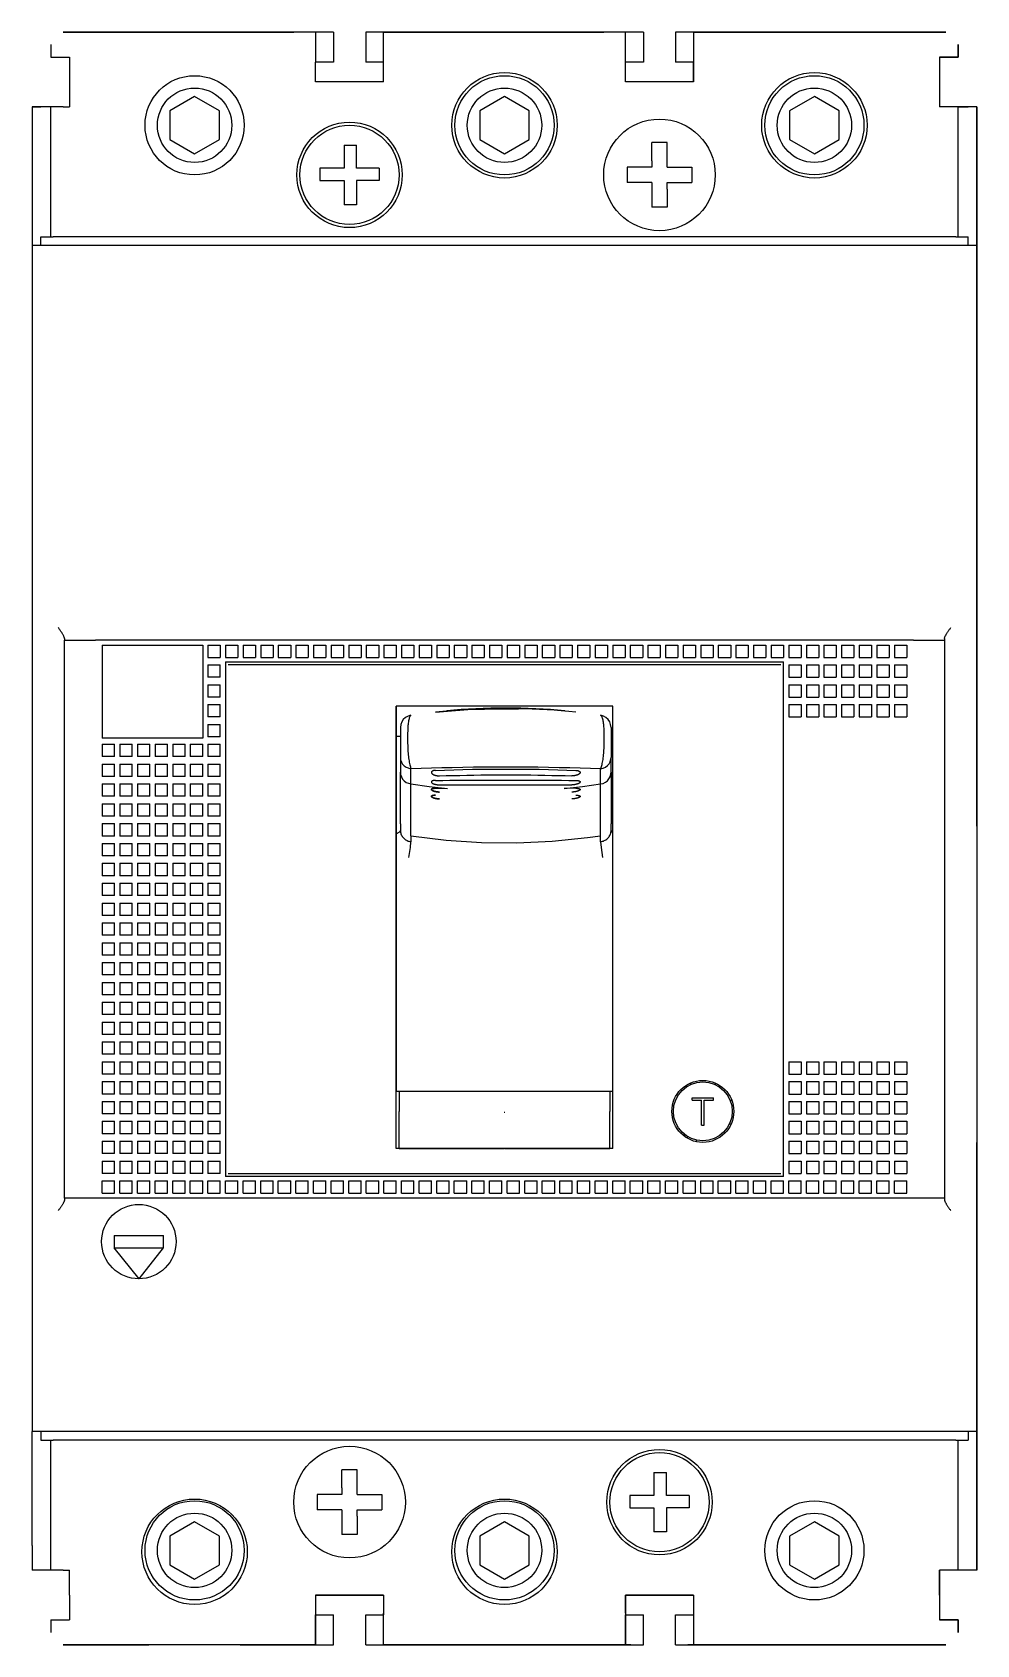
# Model space of a CAD drawing. Header units: metres. Extents: x -364 to 984, y 2601 to 8084.
# Drawn here: x 160.9 to 237.1, y 2600.6 to 2730.6 of the extents above.
import ezdxf

# ---------------------------------------------------------------- set-up
doc = ezdxf.new("R2010")
doc.units = ezdxf.units.M

# ---------------------------------------------------------------- blocks, each defined once
blk = doc.blocks.new('ABB-IN_XT1_3')
for p, q in [((1.500061, 129.000023), (1.500061, 128.000053)), ((2.500061, 130.000023), (21.100052, 130.000023)), ((2.500061, 130.000023), (9.415665, 130.000023)), ((21.100067, 130.000023), (2.500061, 130.000023)), ((16.784454, 130.000023), (9.415665, 130.000023)), ((16.784454, 130.000023), (21.100067, 130.000023)), ((24.300064, 130.000023), (21.100067, 130.000023)), ((22.850067, 130.000023), (22.850067, 127.600029)), ((22.850067, 130.000023), (22.850067, 127.600029)), ((24.300064, 130.000023), (24.300064, 127.600029)), ((26.900055, 130.000023), (26.900055, 127.600029)), ((30.100067, 130.000023), (26.900055, 130.000023)), ((28.350067, 130.000023), (34.415665, 130.000023)), ((46.100067, 130.000023), (28.350067, 130.000023)), ((28.350067, 126.000023), (28.350067, 130.000023)), ((30.100052, 130.000023), (46.100052, 130.000023)), ((34.415665, 130.000023), (41.784469, 130.000023)), ((41.784469, 130.000023), (46.100067, 130.000023)), ((49.300064, 130.000007), (46.100067, 130.000023)), ((47.850067, 127.599998), (47.850067, 130.000007)), ((47.850067, 127.600013), (47.850067, 130.000007)), ((49.300064, 130.000007), (49.300064, 127.600013)), ((55.100067, 130.000007), (51.900055, 130.000023)), ((51.900055, 130.000007), (51.900055, 127.600013)), ((53.350067, 130.000007), (59.415665, 130.000007)), ((73.700058, 129.999992), (53.350067, 130.000007)), ((53.350067, 130.000007), (53.350067, 126.000007)), ((55.100052, 130.000007), (73.700058, 129.999992)), ((59.415665, 130.000007), (66.784454, 129.999992)), ((66.784454, 129.999992), (73.700058, 129.999992)), ((74.700058, 127.999992), (74.700058, 128.999992)), ((74.700058, 128.999992), (74.700058, 128.000023)), ((1.500061, 128.000053), (2.500061, 128.000053)), ((1.500061, 128.000023), (3.000061, 128.000023)), ((2.500061, 128.000053), (3.000061, 128.000053)), ((3.000061, 128.000053), (3.000061, 126.000023)), ((22.850067, 126.000023), (22.850067, 127.600029)), ((24.300064, 127.600029), (22.850067, 127.600029)), ((28.350067, 127.600029), (26.900055, 127.600029)), ((28.350067, 126.000023), (28.350067, 127.600029)), ((47.850067, 126.000023), (47.850067, 127.600013)), ((49.300064, 127.600013), (47.850067, 127.600013)), ((53.350067, 127.599998), (51.900055, 127.600013)), ((53.350067, 126.000007), (53.350067, 127.599998)), ((73.200058, 128.000023), (73.200058, 125.999992)), ((73.700058, 128.000023), (73.200058, 128.000023)), ((73.200058, 127.999992), (73.200058, 124.000023)), ((73.200058, 127.999992), (74.700058, 127.999992)), ((74.700058, 128.000023), (73.700058, 128.000023)), ((3.000061, 126.000023), (3.000061, 124.000053)), ((13.100067, 124.809425), (11.100067, 123.654731)), ((15.100067, 123.654716), (13.100067, 124.809425)), ((28.350067, 126.000023), (22.850067, 126.000023)), ((28.350067, 126.000023), (22.850067, 126.000023)), ((38.100067, 124.80941), (36.100052, 123.654716)), ((40.100067, 123.654716), (38.100067, 124.80941)), ((53.350067, 126.000007), (47.850067, 126.000023)), ((53.350067, 126.000007), (47.850067, 126.000007)), ((63.100067, 124.80941), (61.100067, 123.654716)), ((65.100067, 123.654701), (63.100067, 124.80941)), ((73.200058, 125.999992), (73.200058, 124.000023)), ((0.000061, 124.000023), (0.700058, 124.000023)), ((0.000061, 124.000023), (0.000061, 122.000023)), ((1.500061, 124.000023), (0.000061, 124.000023)), ((1.500046, 124.000023), (0.700058, 124.000023)), ((1.500061, 113.500023), (1.500061, 124.000053)), ((2.500061, 124.000053), (1.500061, 124.000053)), ((2.500061, 124.000053), (3.000061, 124.000053)), ((11.100067, 123.654731), (11.100052, 121.345329)), ((15.100052, 121.345329), (15.100067, 123.654716)), ((36.100052, 123.654716), (36.100052, 121.345314)), ((40.100052, 121.345314), (40.100067, 123.654716)), ((61.100067, 123.654716), (61.100052, 121.345298)), ((65.100052, 121.345298), (65.100067, 123.654701)), ((73.700058, 124.000023), (73.200058, 124.000023)), ((74.700058, 124.000023), (73.700058, 124.000023)), ((74.700043, 123.999992), (75.500061, 123.999992)), ((74.700058, 113.499992), (74.700058, 124.000023)), ((76.200058, 123.999992), (74.700058, 123.999992)), ((76.200058, 123.999992), (75.500061, 123.999992)), ((76.200058, 123.999992), (76.200058, 112.79998)), ((76.200058, 121.999992), (76.200058, 123.999992)), ((0.000061, 122.000023), (0.000061, 112.800026)), ((11.100052, 121.345329), (13.100052, 120.190635)), ((13.100052, 120.190635), (15.100052, 121.345329)), ((36.100052, 121.345314), (38.100052, 120.190605)), ((38.100052, 120.190605), (40.100052, 121.345314)), ((49.975052, 119.644065), (49.975052, 121.099998)), ((51.225052, 121.099998), (49.975052, 121.099998)), ((51.225052, 119.125007), (51.225052, 121.099998)), ((61.100052, 121.345298), (63.100052, 120.190605)), ((63.100052, 120.190605), (65.100052, 121.345298)), ((76.200058, 111.499992), (76.200058, 121.999992)), ((25.157394, 120.900016), (26.157394, 120.900016)), ((25.157394, 120.900016), (25.157394, 119.310325)), ((26.157394, 119.036308), (26.157394, 120.900016)), ((49.975052, 119.644065), (49.975052, 119.125007)), ((23.200058, 119.036308), (23.200058, 118.036308)), ((25.157394, 119.036308), (23.200058, 119.036308)), ((25.157394, 119.310325), (25.157394, 119.036308)), ((28.000061, 119.036308), (26.157394, 119.036308)), ((28.000061, 119.036308), (28.000061, 118.036308)), ((48.000061, 119.125007), (48.000061, 117.875007)), ((49.975052, 119.125007), (48.000061, 119.125007)), ((51.225052, 119.125007), (53.200058, 119.125007)), ((53.200058, 119.125007), (53.200058, 117.875007)), ((23.200058, 118.036308), (25.157394, 118.036308)), ((25.157394, 118.036308), (25.157394, 116.100029)), ((28.000061, 118.036308), (26.157394, 118.036308)), ((26.157394, 118.036308), (26.157394, 117.47982)), ((26.157394, 117.47982), (26.157394, 116.100029)), ((49.975052, 117.875007), (48.000061, 117.875007)), ((49.975052, 117.875007), (49.975052, 115.900016)), ((51.225052, 117.875007), (53.200058, 117.875007)), ((51.225052, 117.355949), (51.225052, 117.875007)), ((51.225052, 117.355949), (51.225052, 115.900016)), ((26.157394, 116.100029), (25.157394, 116.100029)), ((51.225052, 115.900016), (49.975052, 115.900016)), ((0.700058, 112.800041), (0.700058, 113.500023)), ((0.700058, 113.500023), (1.700058, 113.500023)), ((74.500061, 113.499992), (1.700058, 113.500023)), ((74.500061, 113.499992), (75.500061, 113.499992)), ((75.500061, 112.799995), (75.500061, 113.499992)), ((0.000061, 112.800041), (0.000015, 17.200035)), ((1.000061, 112.800041), (0.000061, 112.800041)), ((75.200058, 112.799995), (1.000061, 112.800041)), ((76.200058, 112.799995), (75.200058, 112.799995)), ((76.200058, 112.799995), (76.200012, 17.199997)), ((76.200027, 65.999992), (76.200058, 111.499992)), ((2.600021, 36.00003), (2.600036, 81.000023)), ((2.600036, 81.13401), (2.600036, 81.000023)), ((2.600036, 81.000023), (5.100036, 81.000023)), ((71.100036, 80.999992), (5.100036, 81.000023)), ((5.65004, 80.600029), (5.65004, 79.600029)), ((5.65004, 80.600029), (6.65004, 80.600029)), ((6.65004, 80.600029), (7.070038, 80.600029)), ((7.070038, 80.600029), (8.070038, 80.600029)), ((8.070038, 80.600029), (8.490036, 80.600029)), ((8.490036, 80.600029), (9.490036, 80.600029)), ((9.490036, 80.600029), (9.910034, 80.600029)), ((9.910034, 80.600029), (10.910034, 80.600029)), ((10.910034, 80.600029), (11.330047, 80.600029)), ((11.330047, 80.600029), (12.330047, 80.600029)), ((12.330047, 80.600029), (12.750046, 80.600029)), ((12.750046, 80.600029), (13.750046, 80.600029)), ((13.750046, 80.600029), (13.75003, 73.100029)), ((14.170044, 80.600029), (14.170044, 79.600029)), ((14.170044, 80.600029), (15.170044, 80.600029)), ((15.170044, 80.600029), (15.170044, 79.600029)), ((15.590042, 80.600029), (15.590042, 79.600029)), ((15.590042, 80.600029), (16.590042, 80.600029)), ((16.590042, 80.600029), (16.590042, 79.600029)), ((17.01004, 80.600029), (17.01004, 79.600029)), ((17.01004, 80.600029), (18.01004, 80.600029)), ((18.01004, 80.600029), (18.01004, 79.600029)), ((18.430038, 80.600029), (18.430038, 79.600029)), ((18.430038, 80.600029), (19.430038, 80.600029)), ((19.430038, 80.600029), (19.430038, 79.600029)), ((19.850036, 80.600029), (19.850036, 79.600029)), ((19.850036, 80.600029), (20.850036, 80.600029)), ((20.850036, 80.600029), (20.850036, 79.600029)), ((21.270035, 80.600029), (21.270035, 79.600029)), ((21.270035, 80.600029), (22.270035, 80.600029)), ((22.270035, 80.600029), (22.270035, 79.600029)), ((22.690033, 80.600029), (22.690033, 79.600029)), ((22.690033, 80.600029), (23.690033, 80.600029)), ((23.690033, 80.600029), (23.690033, 79.600029)), ((24.110046, 80.600029), (24.110046, 79.600029)), ((24.110046, 80.600029), (25.110046, 80.600029)), ((25.110046, 80.600029), (25.110046, 79.600029)), ((25.530044, 80.600029), (25.530044, 79.600029)), ((25.530044, 80.600029), (26.530044, 80.600029)), ((26.530044, 80.600029), (26.530044, 79.600029)), ((26.950043, 80.600029), (26.950043, 79.600029)), ((26.950043, 80.600029), (27.950043, 80.600029)), ((27.950043, 80.600029), (27.950043, 79.600029)), ((28.370041, 80.600029), (28.370041, 79.600029)), ((28.370041, 80.600029), (29.370041, 80.600013)), ((71.100036, 80.999992), (73.600036, 80.999992)), ((73.600036, 80.999992), (73.600021, 36)), ((73.600036, 81.133964), (73.600036, 80.999992)), ((5.65004, 79.600029), (5.65004, 79.000023)), ((14.170044, 79.600029), (15.170044, 79.600029)), ((15.590042, 79.600029), (16.590042, 79.600029)), ((17.01004, 79.600029), (18.01004, 79.600029)), ((18.430038, 79.600029), (19.430038, 79.600029)), ((19.850036, 79.600029), (20.850036, 79.600029)), ((21.270035, 79.600029), (22.270035, 79.600029)), ((22.690033, 79.600029), (23.690033, 79.600029)), ((24.110046, 79.600029), (25.110046, 79.600029)), ((25.530044, 79.600029), (26.530044, 79.600029)), ((26.950043, 79.600029), (27.950043, 79.600029)), ((28.370041, 79.600029), (29.370041, 79.600013)), ((29.370041, 80.600013), (29.370041, 79.600013)), ((29.790039, 80.600013), (29.790039, 79.600013)), ((29.790039, 80.600013), (30.790039, 80.600013)), ((29.790039, 79.600013), (30.790039, 79.600013)), ((30.790039, 80.600013), (30.790039, 79.600013)), ((31.210037, 80.600013), (31.210037, 79.600013)), ((31.210037, 80.600013), (32.210037, 80.600013)), ((31.210037, 79.600013), (32.210037, 79.600013)), ((32.210037, 80.600013), (32.210037, 79.600013)), ((32.630035, 80.600013), (32.630035, 79.600013)), ((32.630035, 80.600013), (33.630035, 80.600013)), ((32.630035, 79.600013), (33.630035, 79.600013)), ((33.630035, 80.600013), (33.630035, 79.600013)), ((34.050033, 80.600013), (34.050033, 79.600013)), ((34.050033, 80.600013), (35.050033, 80.600013)), ((34.050033, 79.600013), (35.050033, 79.600013)), ((35.050033, 80.600013), (35.050033, 79.600013)), ((35.470047, 80.600013), (35.470032, 79.600013)), ((35.470032, 79.600013), (36.470032, 79.600013)), ((35.470047, 80.600013), (36.470047, 80.600013)), ((36.470047, 80.600013), (36.470032, 79.600013)), ((36.890045, 80.600013), (36.890045, 79.600013)), ((36.890045, 80.600013), (37.890045, 80.600013)), ((36.890045, 79.600013), (37.890045, 79.600013)), ((37.890045, 80.600013), (37.890045, 79.600013)), ((38.310043, 80.600013), (38.310043, 79.600013)), ((38.310043, 80.600013), (39.310043, 80.600013)), ((38.310043, 79.600013), (39.310043, 79.600013)), ((39.310043, 80.600013), (39.310043, 79.600013)), ((39.730041, 80.600013), (39.730041, 79.600013)), ((39.730041, 80.600013), (40.730041, 80.600013)), ((39.730041, 79.600013), (40.730041, 79.600013)), ((40.730041, 80.600013), (40.730041, 79.600013)), ((41.15004, 80.600013), (41.15004, 79.600013)), ((41.15004, 80.600013), (42.15004, 80.600013)), ((41.15004, 79.600013), (42.15004, 79.600013)), ((42.15004, 80.600013), (42.15004, 79.600013)), ((42.570038, 80.600013), (42.570038, 79.600013)), ((42.570038, 80.600013), (43.570038, 80.600013)), ((42.570038, 79.600013), (43.570038, 79.600013)), ((43.570038, 80.600013), (43.570038, 79.600013)), ((43.990036, 80.600013), (43.990036, 79.600013)), ((43.990036, 80.600013), (44.990036, 80.600013)), ((43.990036, 79.600013), (44.990036, 79.600013)), ((44.990036, 80.600013), (44.990036, 79.600013)), ((45.410034, 80.600013), (45.410034, 79.600013)), ((45.410034, 80.600013), (46.410034, 80.600013)), ((45.410034, 79.600013), (46.410034, 79.600013)), ((46.410034, 80.600013), (46.410034, 79.600013)), ((46.830047, 80.600013), (46.830032, 79.600013)), ((46.830032, 79.600013), (47.830032, 79.600013)), ((46.830047, 80.600013), (47.830047, 80.600013)), ((47.830047, 80.600013), (47.830032, 79.600013)), ((48.250046, 80.600013), (48.250046, 79.600013)), ((48.250046, 80.600013), (49.250046, 80.600013)), ((48.250046, 79.600013), (49.250046, 79.600013)), ((49.250046, 80.600013), (49.250046, 79.600013)), ((49.670044, 80.600013), (49.670044, 79.600013)), ((49.670044, 80.600013), (50.670044, 80.600013)), ((49.670044, 79.600013), (50.670044, 79.600013)), ((50.670044, 80.600013), (50.670044, 79.600013)), ((51.090042, 80.600013), (51.090042, 79.600013)), ((51.090042, 80.600013), (52.090042, 80.600013)), ((51.090042, 79.600013), (52.090042, 79.600013)), ((52.090042, 80.600013), (52.090042, 79.600013)), ((52.51004, 80.600013), (52.51004, 79.600013)), ((52.51004, 80.600013), (53.51004, 80.600013)), ((52.51004, 79.600013), (53.51004, 79.600013)), ((53.51004, 80.600013), (53.51004, 79.600013)), ((53.930038, 80.600013), (53.930038, 79.600013)), ((53.930038, 80.600013), (54.930038, 80.599998)), ((53.930038, 79.600013), (54.930038, 79.599998)), ((54.930038, 80.599998), (54.930038, 79.599998)), ((55.350036, 80.599998), (55.350036, 79.599998)), ((55.350036, 80.599998), (56.350036, 80.599998)), ((55.350036, 79.599998), (56.350036, 79.599998)), ((56.350036, 80.599998), (56.350036, 79.599998)), ((56.770035, 80.599998), (56.770035, 79.599998)), ((56.770035, 80.599998), (57.770035, 80.599998)), ((56.770035, 79.599998), (57.770035, 79.599998)), ((57.770035, 80.599998), (57.770035, 79.599998)), ((58.190033, 80.599998), (58.190033, 79.599998)), ((58.190033, 80.599998), (59.190033, 80.599998)), ((58.190033, 79.599998), (59.190033, 79.599998)), ((59.190033, 80.599998), (59.190033, 79.599998)), ((59.610046, 80.599998), (59.610046, 79.599998)), ((59.610046, 80.599998), (60.610046, 80.599998)), ((59.610046, 79.599998), (60.610046, 79.599998)), ((60.610046, 80.599998), (60.610046, 79.599998)), ((61.030044, 80.599998), (61.030044, 79.599998)), ((61.030044, 80.599998), (62.030044, 80.599998)), ((61.030044, 79.599998), (62.030044, 79.599998)), ((62.030044, 80.599998), (62.030044, 79.599998)), ((62.450043, 80.599998), (62.450043, 79.599998)), ((62.450043, 80.599998), (63.450043, 80.599998)), ((62.450043, 79.599998), (63.450043, 79.599998)), ((63.450043, 80.599998), (63.450043, 79.599998)), ((63.870041, 80.599998), (63.870041, 79.599998)), ((63.870041, 80.599998), (64.870041, 80.599998)), ((63.870041, 79.599998), (64.870041, 79.599998)), ((64.870041, 80.599998), (64.870041, 79.599998)), ((65.290039, 80.599998), (65.290039, 79.599998)), ((65.290039, 80.599998), (66.290039, 80.599998)), ((65.290039, 79.599998), (66.290039, 79.599998)), ((66.290039, 80.599998), (66.290039, 79.599998)), ((66.710037, 80.599998), (66.710037, 79.599998)), ((66.710037, 80.599998), (67.710037, 80.599998)), ((66.710037, 79.599998), (67.710037, 79.599998)), ((67.710037, 80.599998), (67.710037, 79.599998)), ((68.130035, 80.599998), (68.130035, 79.599998)), ((68.130035, 80.599998), (69.130035, 80.599998)), ((68.130035, 79.599998), (69.130035, 79.599998)), ((69.130035, 80.599998), (69.130035, 79.599998)), ((69.550033, 80.599998), (69.550033, 79.599998)), ((69.550033, 80.599998), (70.550049, 80.599998)), ((69.550033, 79.599998), (70.550049, 79.599998)), ((70.550049, 80.599998), (70.550049, 79.599998)), ((5.65004, 79.000023), (5.65004, 78.000023)), ((5.65004, 78.000023), (5.65004, 77.400032)), ((14.170044, 79.000023), (14.170044, 78.000023)), ((14.170044, 79.000023), (15.170044, 79.000023)), ((15.170044, 78.000023), (14.170044, 78.000023)), ((15.170044, 78.000023), (15.170044, 79.000023)), ((15.600036, 78.800026), (15.600021, 38.200027)), ((15.600036, 79.250023), (15.600036, 78.800865)), ((15.600036, 79.250023), (60.600036, 79.250007)), ((16.497497, 79.000023), (15.800033, 79.000023)), ((59.702576, 79.000007), (16.497497, 79.000023)), ((41.600036, 79.000023), (34.600036, 79.000023)), ((60.40004, 79.000007), (59.702576, 79.000007)), ((60.600021, 37.750007), (60.600036, 79.250007)), ((60.600021, 38.200004), (60.600036, 78.80001)), ((61.030044, 79.000007), (62.030044, 79.000007)), ((61.030044, 79.000007), (61.030044, 78.000007)), ((62.030044, 79.000007), (62.030044, 78.000007)), ((62.450043, 79.000007), (62.450043, 78.000007)), ((62.450043, 79.000007), (63.450043, 79.000007)), ((63.450043, 79.000007), (63.450043, 78.000007)), ((63.870041, 79.000007), (63.870041, 78.000007)), ((63.870041, 79.000007), (64.870041, 79.000007)), ((64.870041, 79.000007), (64.870041, 78.000007)), ((65.290039, 79.000007), (65.290039, 78.000007)), ((65.290039, 79.000007), (66.290039, 79.000007)), ((66.290039, 79.000007), (66.290039, 78.000007)), ((66.710037, 79.000007), (66.710037, 78.000007)), ((66.710037, 79.000007), (67.710037, 78.999992)), ((67.710037, 78.999992), (67.710037, 77.999992)), ((68.130035, 78.999992), (68.130035, 77.999992)), ((68.130035, 78.999992), (69.130035, 78.999992)), ((69.130035, 78.999992), (69.130035, 77.999992)), ((69.550033, 78.999992), (69.550033, 77.999992)), ((69.550033, 78.999992), (70.550033, 78.999992)), ((70.550033, 78.999992), (70.550033, 77.999992)), ((5.65004, 77.400032), (5.65004, 76.400032)), ((14.170044, 77.400016), (14.170044, 76.400016)), ((14.170044, 77.400016), (15.170044, 77.400016)), ((15.170044, 76.400016), (15.170044, 77.400016)), ((61.030044, 78.000007), (62.030044, 78.000007)), ((61.030044, 77.400001), (61.030044, 76.400001)), ((61.030044, 77.400001), (62.030044, 77.400001)), ((62.030044, 77.400001), (62.030044, 76.400001)), ((62.450043, 78.000007), (63.450043, 78.000007)), ((62.450043, 77.400001), (62.450043, 76.400001)), ((62.450043, 77.400001), (63.450043, 77.400001)), ((63.450043, 77.400001), (63.450043, 76.400001)), ((63.870041, 78.000007), (64.870041, 78.000007)), ((63.870041, 77.400001), (63.870041, 76.400001)), ((63.870041, 77.400001), (64.870041, 77.400001)), ((64.870041, 77.400001), (64.870041, 76.400001)), ((65.290039, 78.000007), (66.290039, 78.000007)), ((65.290039, 77.400001), (65.290039, 76.400001)), ((65.290039, 77.400001), (66.290039, 77.400001)), ((66.290039, 77.400001), (66.290039, 76.400001)), ((66.710037, 78.000007), (67.710037, 77.999992)), ((66.710037, 77.400001), (66.710037, 76.400001)), ((66.710037, 77.400001), (67.710037, 77.400001)), ((67.710037, 77.400001), (67.710037, 76.400001)), ((68.130035, 77.999992), (69.130035, 77.999992)), ((68.130035, 77.400001), (68.130035, 76.400001)), ((68.130035, 77.400001), (69.130035, 77.400001)), ((69.130035, 77.400001), (69.130035, 76.400001)), ((69.550033, 77.999992), (70.550033, 77.999992)), ((69.550033, 77.400001), (69.550033, 76.400001)), ((69.550033, 77.400001), (70.550033, 77.400001)), ((70.550033, 77.400001), (70.550033, 76.400001)), ((5.65004, 76.400032), (5.65004, 75.800026)), ((5.65004, 75.800026), (5.65004, 74.800026)), ((15.170044, 76.400016), (14.170044, 76.400016)), ((14.170044, 75.800026), (14.170044, 74.800026)), ((14.170044, 75.800026), (15.170044, 75.800026)), ((15.170044, 74.800026), (15.170044, 75.800026)), ((29.350036, 75.671013), (29.350021, 44.600013)), ((29.350021, 40.000023), (29.350036, 75.671013)), ((46.850036, 75.671013), (29.350036, 75.671013)), ((39.228607, 75.454414), (39.229843, 75.454399)), ((46.850021, 40.000007), (46.850036, 75.671013)), ((61.030029, 75.80001), (61.030029, 74.80001)), ((61.030029, 75.80001), (62.030029, 75.80001)), ((61.030044, 76.400001), (62.030044, 76.400001)), ((62.030029, 75.80001), (62.030029, 74.80001)), ((62.450043, 76.400001), (63.450043, 76.400001)), ((62.450043, 75.80001), (62.450043, 74.80001)), ((62.450043, 75.80001), (63.450043, 75.80001)), ((63.450043, 75.80001), (63.450043, 74.80001)), ((63.870041, 76.400001), (64.870041, 76.400001)), ((63.870041, 75.80001), (63.870041, 74.80001)), ((63.870041, 75.80001), (64.870041, 75.80001)), ((64.870041, 75.80001), (64.870041, 74.80001)), ((65.290039, 76.400001), (66.290039, 76.400001)), ((65.290039, 75.80001), (65.290039, 74.80001)), ((65.290039, 75.80001), (66.290039, 75.80001)), ((66.290039, 75.80001), (66.290039, 74.80001)), ((66.710037, 76.400001), (67.710037, 76.400001)), ((66.710037, 75.80001), (66.710037, 74.80001)), ((66.710037, 75.80001), (67.710037, 75.80001)), ((67.710037, 75.80001), (67.710037, 74.80001)), ((68.130035, 76.400001), (69.130035, 76.400001)), ((68.130035, 75.80001), (68.130035, 74.80001)), ((68.130035, 75.80001), (69.130035, 75.80001)), ((69.130035, 75.80001), (69.130035, 74.80001)), ((69.550033, 76.400001), (70.550033, 76.400001)), ((69.550033, 75.799995), (69.550033, 74.799995)), ((69.550033, 75.799995), (70.550033, 75.799995)), ((70.550033, 75.799995), (70.550033, 74.799995)), ((5.65004, 74.800026), (5.65004, 74.200035)), ((5.65004, 74.200035), (5.65004, 73.200035)), ((15.170044, 74.800026), (14.170044, 74.800026)), ((14.170044, 74.200035), (14.170044, 73.200035)), ((14.170044, 74.200035), (15.170044, 74.200035)), ((15.170044, 73.200035), (15.170044, 74.200035)), ((61.030029, 74.80001), (62.030029, 74.80001)), ((62.450043, 74.80001), (63.450043, 74.80001)), ((63.870041, 74.80001), (64.870041, 74.80001)), ((65.290039, 74.80001), (66.290039, 74.80001)), ((66.710037, 74.80001), (67.710037, 74.80001)), ((68.130035, 74.80001), (69.130035, 74.80001)), ((69.550033, 74.799995), (70.550033, 74.799995)), ((5.65004, 73.200035), (5.65004, 73.100029)), ((13.75003, 73.100029), (5.65004, 73.100029)), ((15.170044, 73.200035), (14.170044, 73.200035)), ((29.350036, 73.250023), (29.700012, 73.250023)), ((29.700043, 73.943519), (29.700043, 71.520988)), ((46.700012, 73.250007), (46.850036, 73.250007)), ((46.700043, 73.943519), (46.700043, 71.520988)), ((5.65004, 72.600029), (5.65004, 71.600029)), ((5.65004, 72.600029), (6.65004, 72.600029)), ((6.65004, 71.600029), (5.65004, 71.600029)), ((6.65004, 71.600029), (6.65004, 72.600029)), ((7.070038, 72.600029), (7.070038, 71.600029)), ((7.070038, 72.600029), (8.070038, 72.600029)), ((8.070038, 71.600029), (7.070038, 71.600029)), ((8.070038, 71.600029), (8.070038, 72.600029)), ((8.490036, 72.600029), (8.490036, 71.600029)), ((8.490036, 72.600029), (9.490036, 72.600029)), ((9.490036, 71.600029), (8.490036, 71.600029)), ((9.490036, 71.600029), (9.490036, 72.600029)), ((9.910034, 72.600029), (9.910034, 71.600029)), ((9.910034, 72.600029), (10.910034, 72.600029)), ((10.910034, 71.600029), (9.910034, 71.600029)), ((10.910034, 71.600029), (10.910034, 72.600029)), ((11.330032, 72.600029), (11.330032, 71.600029)), ((11.330032, 72.600029), (12.330032, 72.600029)), ((12.330032, 71.600029), (11.330032, 71.600029)), ((12.330032, 71.600029), (12.330032, 72.600029)), ((12.75003, 72.600029), (12.75003, 71.600029)), ((12.75003, 72.600029), (13.75003, 72.600029)), ((13.75003, 71.600029), (12.75003, 71.600029)), ((13.75003, 71.600029), (13.75003, 72.600029)), ((14.170044, 72.600029), (14.170044, 71.600029)), ((14.170044, 72.600029), (15.170044, 72.600029)), ((15.170044, 71.600029), (14.170044, 71.600029)), ((15.170044, 71.600029), (15.170044, 72.600029)), ((29.700043, 71.521003), (29.700043, 70.341865)), ((46.700043, 70.341865), (46.700043, 71.520988)), ((5.65004, 71.000023), (5.65004, 70.000023)), ((5.65004, 71.000023), (6.65004, 71.000023)), ((6.65004, 70.000023), (6.65004, 71.000023)), ((7.070038, 71.000023), (7.070038, 70.000023)), ((7.070038, 71.000023), (8.070038, 71.000023)), ((8.070038, 70.000023), (8.070038, 71.000023)), ((8.490036, 71.000023), (8.490036, 70.000023)), ((8.490036, 71.000023), (9.490036, 71.000023)), ((9.490036, 70.000023), (9.490036, 71.000023)), ((9.910034, 71.000023), (9.910034, 70.000023)), ((9.910034, 71.000023), (10.910034, 71.000023)), ((10.910034, 70.000023), (10.910034, 71.000023)), ((11.330032, 71.000023), (11.330032, 70.000023)), ((11.330032, 71.000023), (12.330032, 71.000023)), ((12.330032, 70.000023), (12.330032, 71.000023)), ((12.75003, 71.000023), (12.75003, 70.000023)), ((12.75003, 71.000023), (13.75003, 71.000023)), ((13.75003, 70.000023), (13.75003, 71.000023)), ((14.170044, 71.000023), (14.170029, 70.000023)), ((14.170044, 71.000023), (15.170044, 71.000023)), ((15.170029, 70.000023), (15.170044, 71.000023)), ((29.700027, 66.194618), (29.700043, 70.341865)), ((30.545349, 69.394996), (30.547333, 70.627433)), ((39.228607, 70.598823), (39.229843, 70.598808)), ((45.854721, 69.394996), (45.852737, 70.627418)), ((46.700043, 70.341865), (46.700027, 66.194618)), ((6.65004, 70.000023), (5.65004, 70.000023)), ((5.65004, 69.400032), (5.65004, 68.400032)), ((5.65004, 69.400032), (6.65004, 69.400032)), ((6.65004, 68.400032), (6.65004, 69.400032)), ((8.070038, 70.000023), (7.070038, 70.000023)), ((7.070038, 69.400032), (7.070038, 68.400032)), ((7.070038, 69.400032), (8.070038, 69.400032)), ((8.070038, 68.400032), (8.070038, 69.400032)), ((9.490036, 70.000023), (8.490036, 70.000023)), ((8.490036, 69.400032), (8.490036, 68.400032)), ((8.490036, 69.400032), (9.490036, 69.400032)), ((9.490036, 68.400032), (9.490036, 69.400032)), ((10.910034, 70.000023), (9.910034, 70.000023)), ((9.910034, 69.400032), (9.910034, 68.400032)), ((9.910034, 69.400032), (10.910034, 69.400032)), ((10.910034, 68.400032), (10.910034, 69.400032)), ((12.330032, 70.000023), (11.330032, 70.000023)), ((11.330032, 69.400032), (11.330032, 68.400032)), ((11.330032, 69.400032), (12.330032, 69.400032)), ((12.330032, 68.400032), (12.330032, 69.400032)), ((13.75003, 70.000023), (12.75003, 70.000023)), ((12.75003, 69.400032), (12.75003, 68.400032)), ((12.75003, 69.400032), (13.75003, 69.400032)), ((13.75003, 68.400032), (13.75003, 69.400032)), ((15.170029, 70.000023), (14.170029, 70.000023)), ((14.170029, 69.400032), (14.170029, 68.400032)), ((14.170029, 69.400032), (15.170029, 69.400032)), ((15.170029, 68.400032), (15.170029, 69.400032)), ((30.546966, 65.228004), (30.545349, 69.394996)), ((32.542892, 69.047325), (33.49379, 69.030647)), ((32.542892, 69.047325), (33.49379, 69.030647)), ((39.228607, 69.708717), (39.229812, 69.708702)), ((43.857178, 69.047325), (42.90628, 69.030647)), ((43.857178, 69.047325), (42.90628, 69.030647)), ((45.853088, 65.227989), (45.854721, 69.394996)), ((5.65004, 67.800026), (5.650024, 66.800026)), ((6.65004, 68.400032), (5.65004, 68.400032)), ((5.65004, 67.800026), (6.65004, 67.800026)), ((6.65004, 66.800026), (6.65004, 67.800026)), ((8.070038, 68.400032), (7.070038, 68.400032)), ((7.070038, 67.800026), (7.070038, 66.800026)), ((7.070038, 67.800026), (8.070038, 67.800026)), ((8.070038, 66.800026), (8.070038, 67.800026)), ((9.490036, 68.400032), (8.490036, 68.400032)), ((8.490036, 67.800026), (8.490036, 66.800026)), ((8.490036, 67.800026), (9.490036, 67.800026)), ((9.490036, 66.800026), (9.490036, 67.800026)), ((10.910034, 68.400032), (9.910034, 68.400032)), ((9.910034, 67.800026), (9.910034, 66.800026)), ((9.910034, 67.800026), (10.910034, 67.800026)), ((10.910034, 66.800026), (10.910034, 67.800026)), ((12.330032, 68.400032), (11.330032, 68.400032)), ((11.330032, 67.800026), (11.330032, 66.800026)), ((11.330032, 67.800026), (12.330032, 67.800026)), ((12.330032, 66.800026), (12.330032, 67.800026)), ((13.75003, 68.400032), (12.75003, 68.400032)), ((12.75003, 67.800026), (12.75003, 66.800026)), ((12.75003, 67.800026), (13.75003, 67.800026)), ((13.75003, 66.800026), (13.75003, 67.800026)), ((15.170029, 68.400032), (14.170029, 68.400032)), ((14.170029, 67.800026), (14.170029, 66.800026)), ((14.170029, 67.800026), (15.170029, 67.800026)), ((15.170029, 66.800026), (15.170029, 67.800026)), ((6.65004, 66.800026), (5.650024, 66.800026)), ((8.070038, 66.800026), (7.070038, 66.800026)), ((9.490036, 66.800026), (8.490036, 66.800026)), ((10.910034, 66.800026), (9.910034, 66.800026)), ((12.330032, 66.800026), (11.330032, 66.800026)), ((13.75003, 66.800026), (12.75003, 66.800026)), ((15.170029, 66.800026), (14.170029, 66.800026)), ((5.650024, 66.200035), (5.650024, 65.200035)), ((5.650024, 66.200035), (6.65004, 66.200035)), ((6.650024, 65.200035), (5.650024, 65.200035)), ((6.650024, 65.200035), (6.65004, 66.200035)), ((7.070038, 66.200035), (7.070038, 65.200035)), ((7.070038, 66.200035), (8.070038, 66.200035)), ((8.070038, 65.200035), (7.070038, 65.200035)), ((8.070038, 65.200035), (8.070038, 66.200035)), ((8.490036, 66.200035), (8.490036, 65.200035)), ((8.490036, 66.200035), (9.490036, 66.200035)), ((9.490036, 65.200035), (8.490036, 65.200035)), ((9.490036, 65.200035), (9.490036, 66.200035)), ((9.910034, 66.200035), (9.910034, 65.200035)), ((9.910034, 66.200035), (10.910034, 66.200035)), ((10.910034, 65.200035), (9.910034, 65.200035)), ((10.910034, 65.200035), (10.910034, 66.200035)), ((11.330032, 66.200035), (11.330032, 65.200035)), ((11.330032, 66.200035), (12.330032, 66.200035)), ((12.330032, 65.200035), (11.330032, 65.200035)), ((12.330032, 65.200035), (12.330032, 66.200035)), ((12.75003, 66.200035), (12.75003, 65.200035)), ((12.75003, 66.200035), (13.75003, 66.200019)), ((13.75003, 65.200019), (12.75003, 65.200035)), ((13.75003, 65.200019), (13.75003, 66.200019)), ((14.170029, 66.200019), (14.170029, 65.200019)), ((14.170029, 66.200019), (15.170029, 66.200019)), ((15.170029, 65.200019), (14.170029, 65.200019)), ((15.170029, 65.200019), (15.170029, 66.200019)), ((29.700027, 66.194618), (29.700027, 65.655983)), ((30.546966, 65.228004), (30.546966, 64.739647)), ((45.853088, 64.739647), (45.853088, 65.227989)), ((46.700027, 65.655983), (46.700027, 66.194618)), ((5.650024, 64.600029), (5.650024, 63.600029)), ((5.650024, 64.600029), (6.650024, 64.600029)), ((6.650024, 63.600029), (6.650024, 64.600029)), ((7.070038, 64.600029), (7.070038, 63.600029)), ((7.070038, 64.600029), (8.070038, 64.600029)), ((8.070038, 63.600029), (8.070038, 64.600029)), ((8.490036, 64.600029), (8.490036, 63.600029)), ((8.490036, 64.600029), (9.490036, 64.600029)), ((9.490036, 63.600029), (9.490036, 64.600029)), ((9.910034, 64.600029), (9.910034, 63.600029)), ((9.910034, 64.600029), (10.910034, 64.600029)), ((10.910034, 63.600029), (10.910034, 64.600029)), ((11.330032, 64.600029), (11.330032, 63.600029)), ((11.330032, 64.600029), (12.330032, 64.600029)), ((12.330032, 63.600029), (12.330032, 64.600029)), ((12.75003, 64.600029), (12.75003, 63.600029)), ((12.75003, 64.600029), (13.75003, 64.600029)), ((13.75003, 63.600029), (13.75003, 64.600029)), ((14.170029, 64.600029), (14.170029, 63.600029)), ((14.170029, 64.600029), (15.170029, 64.600029)), ((15.170029, 63.600029), (15.170029, 64.600029)), ((6.650024, 63.600029), (5.650024, 63.600029)), ((5.650024, 63.000023), (5.650024, 62.000023)), ((5.650024, 63.000023), (6.650024, 63.000023)), ((6.650024, 62.000023), (6.650024, 63.000023)), ((8.070038, 63.600029), (7.070038, 63.600029)), ((7.070038, 63.000023), (7.070038, 62.000023)), ((7.070038, 63.000023), (8.070038, 63.000023)), ((8.070038, 62.000023), (8.070038, 63.000023)), ((9.490036, 63.600029), (8.490036, 63.600029)), ((8.490036, 63.000023), (8.490036, 62.000023)), ((8.490036, 63.000023), (9.490036, 63.000023)), ((9.490036, 62.000023), (9.490036, 63.000023)), ((10.910034, 63.600029), (9.910034, 63.600029)), ((9.910034, 63.000023), (9.910034, 62.000023)), ((9.910034, 63.000023), (10.910034, 63.000023)), ((10.910034, 62.000023), (10.910034, 63.000023)), ((12.330032, 63.600029), (11.330032, 63.600029)), ((11.330032, 63.000023), (11.330032, 62.000023)), ((11.330032, 63.000023), (12.330032, 63.000023)), ((12.330032, 62.000023), (12.330032, 63.000023)), ((13.75003, 63.600029), (12.75003, 63.600029)), ((12.75003, 63.000023), (12.75003, 62.000023)), ((12.75003, 63.000023), (13.75003, 63.000023)), ((13.75003, 62.000023), (13.75003, 63.000023)), ((15.170029, 63.600029), (14.170029, 63.600029)), ((14.170029, 63.000023), (14.170029, 62.000023)), ((14.170029, 63.000023), (15.170029, 63.000023)), ((15.170029, 62.000023), (15.170029, 63.000023)), ((6.650024, 62.000023), (5.650024, 62.000023)), ((5.650024, 61.400032), (5.650024, 60.400032)), ((5.650024, 61.400032), (6.650024, 61.400032)), ((6.650024, 60.400032), (6.650024, 61.400032)), ((8.070038, 62.000023), (7.070038, 62.000023)), ((7.070038, 61.400032), (7.070038, 60.400032)), ((7.070038, 61.400032), (8.070038, 61.400032)), ((8.070038, 60.400032), (8.070038, 61.400032)), ((9.490036, 62.000023), (8.490036, 62.000023)), ((8.490036, 61.400032), (8.490036, 60.400032)), ((8.490036, 61.400032), (9.490036, 61.400032)), ((9.490036, 60.400032), (9.490036, 61.400032)), ((10.910034, 62.000023), (9.910034, 62.000023)), ((9.910034, 61.400032), (9.910034, 60.400032)), ((9.910034, 61.400032), (10.910034, 61.400032)), ((10.910034, 60.400032), (10.910034, 61.400032)), ((12.330032, 62.000023), (11.330032, 62.000023)), ((11.330032, 61.400032), (11.330032, 60.400032)), ((11.330032, 61.400032), (12.330032, 61.400032)), ((12.330032, 60.400032), (12.330032, 61.400032)), ((13.75003, 62.000023), (12.75003, 62.000023)), ((12.75003, 61.400032), (12.75003, 60.400032)), ((12.75003, 61.400032), (13.75003, 61.400032)), ((13.75003, 60.400032), (13.75003, 61.400032)), ((15.170029, 62.000023), (14.170029, 62.000023)), ((14.170029, 61.400032), (14.170029, 60.400032)), ((14.170029, 61.400032), (15.170029, 61.400032)), ((15.170029, 60.400032), (15.170029, 61.400032)), ((6.650024, 60.400032), (5.650024, 60.400032)), ((5.650024, 59.800026), (5.650024, 58.800026)), ((5.650024, 59.800026), (6.650024, 59.800026)), ((6.650024, 58.800026), (6.650024, 59.800026)), ((8.070038, 60.400032), (7.070038, 60.400032)), ((7.070038, 59.800026), (7.070038, 58.800026)), ((7.070038, 59.800026), (8.070038, 59.800026)), ((8.070038, 58.800026), (8.070038, 59.800026)), ((9.490036, 60.400032), (8.490036, 60.400032)), ((8.490036, 59.800026), (8.490036, 58.800026)), ((8.490036, 59.800026), (9.490036, 59.800026)), ((9.490036, 58.800026), (9.490036, 59.800026)), ((10.910034, 60.400032), (9.910034, 60.400032)), ((9.910034, 59.800026), (9.910034, 58.800026)), ((9.910034, 59.800026), (10.910034, 59.800026)), ((10.910034, 58.800026), (10.910034, 59.800026)), ((12.330032, 60.400032), (11.330032, 60.400032)), ((11.330032, 59.800026), (11.330032, 58.800026)), ((11.330032, 59.800026), (12.330032, 59.800026)), ((12.330032, 58.800026), (12.330032, 59.800026)), ((13.75003, 60.400032), (12.75003, 60.400032)), ((12.75003, 59.800026), (12.75003, 58.800026)), ((12.75003, 59.800026), (13.75003, 59.800026)), ((13.75003, 58.800026), (13.75003, 59.800026)), ((15.170029, 60.400032), (14.170029, 60.400032)), ((14.170029, 59.800026), (14.170029, 58.800026)), ((14.170029, 59.800026), (15.170029, 59.800026)), ((15.170029, 58.800026), (15.170029, 59.800026)), ((6.650024, 58.800026), (5.650024, 58.800026)), ((8.070038, 58.800026), (7.070038, 58.800026)), ((9.490036, 58.800026), (8.490036, 58.800026)), ((10.910034, 58.800026), (9.910034, 58.800026)), ((12.330032, 58.800026), (11.330032, 58.800026)), ((13.75003, 58.800026), (12.75003, 58.800026)), ((15.170029, 58.800026), (14.170029, 58.800026)), ((5.650024, 58.200035), (5.650024, 57.200035)), ((5.650024, 58.200035), (6.650024, 58.200035)), ((6.650024, 57.200035), (5.650024, 57.200035)), ((6.650024, 57.200035), (6.650024, 58.200035)), ((7.070038, 58.200035), (7.070022, 57.200035)), ((8.070022, 57.200035), (7.070022, 57.200035)), ((7.070038, 58.200035), (8.070038, 58.200035)), ((8.070022, 57.200035), (8.070038, 58.200035)), ((8.490036, 58.200035), (8.490021, 57.200035)), ((9.490021, 57.200035), (8.490021, 57.200035)), ((8.490036, 58.200035), (9.490036, 58.200035)), ((9.490021, 57.200035), (9.490036, 58.200035)), ((9.910034, 58.200035), (9.910034, 57.200035)), ((9.910034, 58.200035), (10.910034, 58.200035)), ((10.910034, 57.200035), (9.910034, 57.200035)), ((10.910034, 57.200035), (10.910034, 58.200035)), ((11.330032, 58.200035), (11.330032, 57.200035)), ((11.330032, 58.200035), (12.330032, 58.200035)), ((12.330032, 57.200035), (11.330032, 57.200035)), ((12.330032, 57.200035), (12.330032, 58.200035)), ((12.75003, 58.200035), (12.75003, 57.200035)), ((12.75003, 58.200035), (13.75003, 58.200019)), ((13.75003, 57.200019), (12.75003, 57.200035)), ((13.75003, 57.200019), (13.75003, 58.200019)), ((14.170029, 58.200019), (14.170029, 57.200019)), ((14.170029, 58.200019), (15.170029, 58.200019)), ((15.170029, 57.200019), (14.170029, 57.200019)), ((15.170029, 57.200019), (15.170029, 58.200019)), ((5.650024, 56.600029), (5.650024, 55.600029)), ((5.650024, 56.600029), (6.650024, 56.600029)), ((6.650024, 55.600029), (6.650024, 56.600029)), ((7.070022, 56.600029), (7.070022, 55.600029)), ((7.070022, 56.600029), (8.070022, 56.600029)), ((8.070022, 55.600029), (8.070022, 56.600029)), ((8.490021, 56.600029), (8.490021, 55.600029)), ((8.490021, 56.600029), (9.490021, 56.600029)), ((9.490021, 55.600029), (9.490021, 56.600029)), ((9.910034, 56.600029), (9.910034, 55.600029)), ((9.910034, 56.600029), (10.910034, 56.600029)), ((10.910034, 55.600029), (10.910034, 56.600029)), ((11.330032, 56.600029), (11.330032, 55.600029)), ((11.330032, 56.600029), (12.330032, 56.600029)), ((12.330032, 55.600029), (12.330032, 56.600029)), ((12.75003, 56.600029), (12.75003, 55.600029)), ((12.75003, 56.600029), (13.75003, 56.600029)), ((13.75003, 55.600029), (13.75003, 56.600029)), ((14.170029, 56.600029), (14.170029, 55.600029)), ((14.170029, 56.600029), (15.170029, 56.600029)), ((15.170029, 55.600029), (15.170029, 56.600029)), ((6.650024, 55.600029), (5.650024, 55.600029)), ((5.650024, 55.000023), (5.650024, 54.000023)), ((5.650024, 55.000023), (6.650024, 55.000023)), ((6.650024, 54.000023), (6.650024, 55.000023)), ((8.070022, 55.600029), (7.070022, 55.600029)), ((7.070022, 55.000023), (7.070022, 54.000023)), ((7.070022, 55.000023), (8.070022, 55.000023)), ((8.070022, 54.000023), (8.070022, 55.000023)), ((9.490021, 55.600029), (8.490021, 55.600029)), ((8.490021, 55.000023), (8.490021, 54.000023)), ((8.490021, 55.000023), (9.490021, 55.000023)), ((9.490021, 54.000023), (9.490021, 55.000023)), ((10.910034, 55.600029), (9.910034, 55.600029)), ((9.910034, 55.000023), (9.910034, 54.000023)), ((9.910034, 55.000023), (10.910034, 55.000023)), ((10.910034, 54.000023), (10.910034, 55.000023)), ((12.330032, 55.600029), (11.330032, 55.600029)), ((11.330032, 55.000023), (11.330032, 54.000023)), ((11.330032, 55.000023), (12.330032, 55.000023)), ((12.330032, 54.000023), (12.330032, 55.000023)), ((13.75003, 55.600029), (12.75003, 55.600029)), ((12.75003, 55.000023), (12.75003, 54.000023)), ((12.75003, 55.000023), (13.75003, 55.000023)), ((13.75003, 54.000023), (13.75003, 55.000023)), ((15.170029, 55.600029), (14.170029, 55.600029)), ((14.170029, 55.000023), (14.170029, 54.000023)), ((14.170029, 55.000023), (15.170029, 55.000023)), ((15.170029, 54.000023), (15.170029, 55.000023)), ((6.650024, 54.000023), (5.650024, 54.000023)), ((5.650024, 53.400032), (5.650024, 52.400032)), ((5.650024, 53.400032), (6.650024, 53.400032)), ((6.650024, 52.400032), (6.650024, 53.400032)), ((8.070022, 54.000023), (7.070022, 54.000023)), ((7.070022, 53.400032), (7.070022, 52.400032)), ((7.070022, 53.400032), (8.070022, 53.400032)), ((8.070022, 52.400032), (8.070022, 53.400032)), ((9.490021, 54.000023), (8.490021, 54.000023)), ((8.490021, 53.400032), (8.490021, 52.400032)), ((8.490021, 53.400032), (9.490021, 53.400032)), ((9.490021, 52.400032), (9.490021, 53.400032)), ((10.910034, 54.000023), (9.910034, 54.000023)), ((9.910034, 53.400032), (9.910034, 52.400032)), ((9.910034, 53.400032), (10.910034, 53.400032)), ((10.910034, 52.400032), (10.910034, 53.400032)), ((12.330032, 54.000023), (11.330032, 54.000023)), ((11.330032, 53.400032), (11.330032, 52.400032)), ((11.330032, 53.400032), (12.330032, 53.400032)), ((12.330032, 52.400032), (12.330032, 53.400032)), ((13.75003, 54.000023), (12.75003, 54.000023)), ((12.75003, 53.400032), (12.75003, 52.400032)), ((12.75003, 53.400032), (13.75003, 53.400032)), ((13.75003, 52.400032), (13.75003, 53.400032)), ((15.170029, 54.000023), (14.170029, 54.000023)), ((14.170029, 53.400032), (14.170029, 52.400032)), ((14.170029, 53.400032), (15.170029, 53.400032)), ((15.170029, 52.400032), (15.170029, 53.400032)), ((6.650024, 52.400032), (5.650024, 52.400032)), ((8.070022, 52.400032), (7.070022, 52.400032)), ((9.490021, 52.400032), (8.490021, 52.400032)), ((10.910034, 52.400032), (9.910034, 52.400032)), ((12.330032, 52.400032), (11.330032, 52.400032)), ((13.75003, 52.400032), (12.75003, 52.400032)), ((15.170029, 52.400032), (14.170029, 52.400032)), ((5.650024, 51.800026), (5.650024, 50.800026)), ((5.650024, 51.800026), (6.650024, 51.800026)), ((6.650024, 50.800026), (5.650024, 50.800026)), ((6.650024, 50.800026), (6.650024, 51.800026)), ((7.070022, 51.800026), (7.070022, 50.800026)), ((7.070022, 51.800026), (8.070022, 51.800026)), ((8.070022, 50.800026), (7.070022, 50.800026)), ((8.070022, 50.800026), (8.070022, 51.800026)), ((8.490021, 51.800026), (8.490021, 50.800026)), ((8.490021, 51.800026), (9.490021, 51.800026)), ((9.490021, 50.800026), (8.490021, 50.800026)), ((9.490021, 50.800026), (9.490021, 51.800026)), ((9.910034, 51.800026), (9.910034, 50.800026)), ((9.910034, 51.800026), (10.910034, 51.800026)), ((10.910034, 50.800026), (9.910034, 50.800026)), ((10.910034, 50.800026), (10.910034, 51.800026)), ((11.330032, 51.800026), (11.330032, 50.800026)), ((11.330032, 51.800026), (12.330032, 51.800026)), ((12.330032, 50.800026), (11.330032, 50.800026)), ((12.330032, 50.800026), (12.330032, 51.800026)), ((12.75003, 51.800026), (12.75003, 50.800026)), ((12.75003, 51.800026), (13.75003, 51.800026)), ((13.75003, 50.800026), (12.75003, 50.800026)), ((13.75003, 50.800026), (13.75003, 51.800026)), ((14.170029, 51.800026), (14.170029, 50.800026)), ((14.170029, 51.800026), (15.170029, 51.800026)), ((15.170029, 50.800026), (14.170029, 50.800026)), ((15.170029, 50.800026), (15.170029, 51.800026)), ((5.650024, 50.200035), (5.650024, 49.200035)), ((5.650024, 50.200035), (6.650024, 50.200035)), ((6.650024, 49.200035), (6.650024, 50.200035)), ((7.070022, 50.200035), (7.070022, 49.200035)), ((7.070022, 50.200035), (8.070022, 50.200035)), ((8.070022, 49.200035), (8.070022, 50.200035)), ((8.490021, 50.200035), (8.490021, 49.200035)), ((8.490021, 50.200035), (9.490021, 50.200035)), ((9.490021, 49.200035), (9.490021, 50.200035)), ((9.910034, 50.200035), (9.910019, 49.200035)), ((9.910034, 50.200035), (10.910034, 50.200035)), ((10.910019, 49.200035), (10.910034, 50.200035)), ((11.330032, 50.200035), (11.330017, 49.200035)), ((11.330032, 50.200035), (12.330032, 50.200019)), ((12.330017, 49.200019), (12.330032, 50.200019)), ((12.75003, 50.200019), (12.75003, 49.200019)), ((12.75003, 50.200019), (13.75003, 50.200019)), ((13.75003, 49.200019), (13.75003, 50.200019)), ((14.170029, 50.200019), (14.170029, 49.200019)), ((14.170029, 50.200019), (15.170029, 50.200019)), ((15.170029, 49.200019), (15.170029, 50.200019)), ((6.650024, 49.200035), (5.650024, 49.200035)), ((5.650024, 48.600029), (5.650024, 47.600029)), ((5.650024, 48.600029), (6.650024, 48.600029)), ((6.650024, 47.600029), (6.650024, 48.600029)), ((8.070022, 49.200035), (7.070022, 49.200035)), ((7.070022, 48.600029), (7.070022, 47.600029)), ((7.070022, 48.600029), (8.070022, 48.600029)), ((8.070022, 47.600029), (8.070022, 48.600029)), ((9.490021, 49.200035), (8.490021, 49.200035)), ((8.490021, 48.600029), (8.490021, 47.600029)), ((8.490021, 48.600029), (9.490021, 48.600029)), ((9.490021, 47.600029), (9.490021, 48.600029)), ((10.910019, 49.200035), (9.910019, 49.200035)), ((9.910019, 48.600029), (9.910019, 47.600029)), ((9.910019, 48.600029), (10.910019, 48.600029)), ((10.910019, 47.600029), (10.910019, 48.600029)), ((12.330017, 49.200019), (11.330017, 49.200035)), ((11.330017, 48.600029), (11.330017, 47.600029)), ((11.330017, 48.600029), (12.330017, 48.600029)), ((12.330017, 47.600029), (12.330017, 48.600029)), ((13.75003, 49.200019), (12.75003, 49.200019)), ((12.75003, 48.600029), (12.75003, 47.600029)), ((12.75003, 48.600029), (13.75003, 48.600029)), ((13.75003, 47.600029), (13.75003, 48.600029)), ((15.170029, 49.200019), (14.170029, 49.200019)), ((14.170029, 48.600029), (14.170029, 47.600029)), ((14.170029, 48.600029), (15.170029, 48.600029)), ((15.170029, 47.600029), (15.170029, 48.600029)), ((6.650024, 47.600029), (5.650024, 47.600029)), ((5.650024, 47.000023), (5.650024, 46.000023)), ((5.650024, 47.000023), (6.650024, 47.000023)), ((6.650024, 46.000023), (6.650024, 47.000023)), ((8.070022, 47.600029), (7.070022, 47.600029)), ((7.070022, 47.000023), (7.070022, 46.000023)), ((7.070022, 47.000023), (8.070022, 47.000023)), ((8.070022, 46.000023), (8.070022, 47.000023)), ((9.490021, 47.600029), (8.490021, 47.600029)), ((8.490021, 47.000023), (8.490021, 46.000023)), ((8.490021, 47.000023), (9.490021, 47.000023)), ((9.490021, 46.000023), (9.490021, 47.000023)), ((10.910019, 47.600029), (9.910019, 47.600029)), ((9.910019, 47.000023), (9.910019, 46.000023)), ((9.910019, 47.000023), (10.910019, 47.000023)), ((10.910019, 46.000023), (10.910019, 47.000023)), ((12.330017, 47.600029), (11.330017, 47.600029)), ((11.330017, 47.000023), (11.330017, 46.000023)), ((11.330017, 47.000023), (12.330017, 47.000023)), ((12.330017, 46.000023), (12.330017, 47.000023)), ((13.75003, 47.600029), (12.75003, 47.600029)), ((12.75003, 47.000023), (12.75003, 46.000023)), ((12.75003, 47.000023), (13.75003, 47.000023)), ((13.75003, 46.000023), (13.75003, 47.000023)), ((15.170029, 47.600029), (14.170029, 47.600029)), ((14.170029, 47.000023), (14.170029, 46.000023)), ((14.170029, 47.000023), (15.170029, 47.000023)), ((15.170029, 46.000023), (15.170029, 47.000023)), ((61.030029, 47.000007), (61.030029, 46.000007)), ((61.030029, 47.000007), (62.030029, 47.000007)), ((62.030029, 47.000007), (62.030029, 46.000007)), ((62.450027, 47.000007), (62.450027, 46.000007)), ((62.450027, 47.000007), (63.450027, 47.000007)), ((63.450027, 47.000007), (63.450027, 46.000007)), ((63.870025, 47.000007), (63.870025, 46.000007)), ((63.870025, 47.000007), (64.870025, 47.000007)), ((64.870025, 47.000007), (64.870025, 46.000007)), ((65.290024, 47.000007), (65.290024, 46.000007)), ((65.290024, 47.000007), (66.290024, 47.000007)), ((66.290024, 47.000007), (66.290024, 46.000007)), ((66.710022, 47.000007), (66.710022, 46.000007)), ((66.710022, 47.000007), (67.710022, 47.000007)), ((67.710022, 47.000007), (67.710022, 46.000007)), ((68.13002, 47.000007), (68.13002, 46.000007)), ((68.13002, 47.000007), (69.13002, 47.000007)), ((69.13002, 47.000007), (69.13002, 46.000007)), ((69.550018, 47.000007), (69.550018, 46.000007)), ((69.550018, 47.000007), (70.550018, 47.000007)), ((70.550018, 47.000007), (70.550018, 46.000007)), ((6.650024, 46.000023), (5.650024, 46.000023)), ((8.070022, 46.000023), (7.070022, 46.000023)), ((9.490021, 46.000023), (8.490021, 46.000023)), ((10.910019, 46.000023), (9.910019, 46.000023)), ((12.330017, 46.000023), (11.330017, 46.000023)), ((13.75003, 46.000023), (12.75003, 46.000023)), ((15.170029, 46.000023), (14.170029, 46.000023)), ((61.030029, 46.000007), (62.030029, 46.000007)), ((62.450027, 46.000007), (63.450027, 46.000007)), ((63.870025, 46.000007), (64.870025, 46.000007)), ((65.290024, 46.000007), (66.290024, 46.000007)), ((66.710022, 46.000007), (67.710022, 46.000007)), ((68.13002, 46.000007), (69.13002, 46.000007)), ((69.550018, 46.000007), (70.550018, 46.000007)), ((5.650024, 45.400032), (5.650024, 44.400032)), ((5.650024, 45.400032), (6.650024, 45.400032)), ((6.650024, 44.400032), (5.650024, 44.400032)), ((6.650024, 44.400032), (6.650024, 45.400032)), ((7.070022, 45.400032), (7.070022, 44.400032)), ((7.070022, 45.400032), (8.070022, 45.400032)), ((8.070022, 44.400032), (7.070022, 44.400032)), ((8.070022, 44.400032), (8.070022, 45.400032)), ((8.490021, 45.400032), (8.490021, 44.400032)), ((8.490021, 45.400032), (9.490021, 45.400032)), ((9.490021, 44.400032), (8.490021, 44.400032)), ((9.490021, 44.400032), (9.490021, 45.400032)), ((9.910019, 45.400032), (9.910019, 44.400032)), ((9.910019, 45.400032), (10.910019, 45.400032)), ((10.910019, 44.400032), (9.910019, 44.400032)), ((10.910019, 44.400032), (10.910019, 45.400032)), ((11.330017, 45.400032), (11.330017, 44.400032)), ((11.330017, 45.400032), (12.330017, 45.400032)), ((12.330017, 44.400032), (11.330017, 44.400032)), ((12.330017, 44.400032), (12.330017, 45.400032)), ((12.75003, 45.400032), (12.75003, 44.400032)), ((12.75003, 45.400032), (13.75003, 45.400032)), ((13.75003, 44.400032), (12.75003, 44.400032)), ((13.75003, 44.400032), (13.75003, 45.400032)), ((14.170029, 45.400032), (14.170029, 44.400032)), ((14.170029, 45.400032), (15.170029, 45.400032)), ((15.170029, 44.400032), (14.170029, 44.400032)), ((15.170029, 44.400032), (15.170029, 45.400032)), ((29.600021, 44.600013), (29.350021, 44.600013)), ((46.600021, 44.600013), (29.600021, 44.600013)), ((29.600021, 44.600013), (29.600021, 42.998718)), ((46.850021, 44.600013), (46.600021, 44.600013)), ((46.600021, 44.600013), (46.600021, 42.99871)), ((53.100021, 45.291298), (53.100021, 45.154213)), ((55.100021, 45.291298), (55.100021, 45.154213)), ((61.030029, 45.400001), (61.030029, 44.400001)), ((61.030029, 45.400001), (62.030029, 45.400001)), ((61.030029, 44.400001), (62.030029, 44.400001)), ((62.030029, 45.400001), (62.030029, 44.400001)), ((62.450027, 45.400001), (62.450027, 44.400001)), ((62.450027, 45.400001), (63.450027, 45.400001)), ((62.450027, 44.400001), (63.450027, 44.400001)), ((63.450027, 45.400001), (63.450027, 44.400001)), ((63.870025, 45.400001), (63.870025, 44.400001)), ((63.870025, 45.400001), (64.870025, 45.400001)), ((63.870025, 44.400001), (64.870025, 44.400001)), ((64.870025, 45.400001), (64.870025, 44.400001)), ((65.290024, 45.400001), (65.290024, 44.400001)), ((65.290024, 45.400001), (66.290024, 45.400001)), ((65.290024, 44.400001), (66.290024, 44.400001)), ((66.290024, 45.400001), (66.290024, 44.400001)), ((66.710022, 45.400001), (66.710022, 44.400001)), ((66.710022, 45.400001), (67.710022, 45.400001)), ((66.710022, 44.400001), (67.710022, 44.400001)), ((67.710022, 45.400001), (67.710022, 44.400001)), ((68.13002, 45.400001), (68.13002, 44.400001)), ((68.13002, 45.400001), (69.13002, 45.400001)), ((68.13002, 44.400001), (69.13002, 44.400001)), ((69.13002, 45.400001), (69.13002, 44.400001)), ((69.550018, 45.400001), (69.550018, 44.400001)), ((69.550018, 45.400001), (70.550018, 45.400001)), ((69.550018, 44.400001), (70.550018, 44.400001)), ((70.550018, 45.400001), (70.550018, 44.400001)), ((5.650024, 43.800026), (5.650024, 42.800033)), ((5.650024, 43.800026), (6.650024, 43.800026)), ((6.650024, 42.800026), (6.650024, 43.800026)), ((7.070022, 43.800026), (7.070022, 42.800026)), ((7.070022, 43.800026), (8.070022, 43.800026)), ((8.070022, 42.800026), (8.070022, 43.800026)), ((8.490021, 43.800026), (8.490021, 42.800026)), ((8.490021, 43.800026), (9.490021, 43.800026)), ((9.490021, 42.800026), (9.490021, 43.800026)), ((9.910019, 43.800026), (9.910019, 42.800026)), ((9.910019, 43.800026), (10.910019, 43.800026)), ((10.910019, 42.800026), (10.910019, 43.800026)), ((11.330017, 43.800026), (11.330017, 42.800026)), ((11.330017, 43.800026), (12.330017, 43.800026)), ((12.330017, 42.800026), (12.330017, 43.800026)), ((12.75003, 43.800026), (12.75003, 42.800026)), ((12.75003, 43.800026), (13.75003, 43.800026)), ((13.75003, 42.800026), (13.75003, 43.800026)), ((14.170029, 43.800026), (14.170029, 42.800026)), ((14.170029, 43.800026), (15.170029, 43.800026)), ((15.170029, 42.800026), (15.170029, 43.800026)), ((29.600021, 40.000023), (29.600021, 42.998718)), ((38.078812, 42.92704), (38.121246, 42.92704)), ((46.600021, 40.000007), (46.600021, 42.99871)), ((53.25003, 44.100013), (54.950027, 44.100013)), ((53.25003, 43.900001), (53.25003, 44.100013)), ((53.25003, 43.900001), (54.00003, 43.900001)), ((54.000015, 41.900009), (54.00003, 43.900001)), ((54.200027, 41.900009), (54.200027, 43.900001)), ((54.200027, 43.900001), (54.950027, 43.900001)), ((54.950027, 43.900001), (54.950027, 44.100013)), ((56.441864, 43.875007), (56.307937, 43.875007)), ((61.030029, 43.80001), (61.030029, 42.800003)), ((61.030029, 43.80001), (62.030029, 43.80001)), ((62.030029, 43.80001), (62.030029, 42.800003)), ((62.450027, 43.80001), (62.450027, 42.800003)), ((62.450027, 43.80001), (63.450027, 43.80001)), ((63.450027, 43.80001), (63.450027, 42.800003)), ((63.870025, 43.80001), (63.870025, 42.800003)), ((63.870025, 43.80001), (64.870025, 43.80001)), ((64.870025, 43.80001), (64.870025, 42.800003)), ((65.290024, 43.799995), (65.290024, 42.800003)), ((65.290024, 43.799995), (66.290024, 43.799995)), ((66.290024, 43.799995), (66.290024, 42.800003)), ((66.710022, 43.799995), (66.710022, 42.800003)), ((66.710022, 43.799995), (67.710022, 43.799995)), ((67.710022, 43.799995), (67.710022, 42.800003)), ((68.13002, 43.799995), (68.13002, 42.800003)), ((68.13002, 43.799995), (69.13002, 43.799995)), ((69.13002, 43.799995), (69.13002, 42.800003)), ((69.550018, 43.799995), (69.550018, 42.800003)), ((69.550018, 43.799995), (70.550018, 43.799995)), ((70.550018, 43.799995), (70.550018, 42.800003)), ((6.650024, 42.800026), (5.650024, 42.800033)), ((5.650024, 42.200027), (5.650024, 41.200027)), ((5.650024, 42.200027), (6.650024, 42.200027)), ((6.650024, 41.200027), (6.650024, 42.200027)), ((8.070022, 42.800026), (7.070022, 42.800026)), ((7.070022, 42.200027), (7.070022, 41.200027)), ((7.070022, 42.200027), (8.070022, 42.200027)), ((8.070022, 41.200027), (8.070022, 42.200027)), ((9.490021, 42.800026), (8.490021, 42.800026)), ((8.490021, 42.200027), (8.490021, 41.200027)), ((8.490021, 42.200027), (9.490021, 42.200027)), ((9.490021, 41.200027), (9.490021, 42.200027)), ((10.910019, 42.800026), (9.910019, 42.800026)), ((9.910019, 42.200027), (9.910019, 41.200027)), ((9.910019, 42.200027), (10.910019, 42.200027)), ((10.910019, 41.200027), (10.910019, 42.200027)), ((12.330017, 42.800026), (11.330017, 42.800026)), ((11.330017, 42.200027), (11.330017, 41.200027)), ((11.330017, 42.200027), (12.330017, 42.200027)), ((12.330017, 41.200027), (12.330017, 42.200027)), ((12.75003, 42.200027), (12.750015, 41.200027)), ((13.75003, 42.800026), (12.75003, 42.800026)), ((12.75003, 42.200027), (13.75003, 42.200027)), ((13.750015, 41.200027), (13.75003, 42.200027)), ((14.170029, 42.200027), (14.170013, 41.200027)), ((15.170029, 42.800026), (14.170029, 42.800026)), ((14.170029, 42.200027), (15.170029, 42.200027)), ((15.170013, 41.200027), (15.170029, 42.200027)), ((51.763336, 42.575012), (51.636398, 42.575012)), ((54.000015, 41.900009), (54.200027, 41.900009)), ((56.254227, 42.000007), (56.391296, 42.000007)), ((56.563629, 42.575004), (56.436676, 42.575004)), ((61.030029, 42.800003), (62.030029, 42.800003)), ((61.030029, 42.200004), (61.030029, 41.200004)), ((61.030029, 42.200004), (62.030029, 42.200004)), ((62.030029, 42.200004), (62.030029, 41.200004)), ((62.450027, 42.800003), (63.450027, 42.800003)), ((62.450027, 42.200004), (62.450027, 41.200004)), ((62.450027, 42.200004), (63.450027, 42.200004)), ((63.450027, 42.200004), (63.450027, 41.200004)), ((63.870025, 42.800003), (64.870025, 42.800003)), ((63.870025, 42.200004), (63.870025, 41.200004)), ((63.870025, 42.200004), (64.870025, 42.200004)), ((64.870025, 42.200004), (64.870025, 41.200004)), ((65.290024, 42.800003), (66.290024, 42.800003)), ((65.290024, 42.200004), (65.290024, 41.200004)), ((65.290024, 42.200004), (66.290024, 42.200004)), ((66.290024, 42.200004), (66.290024, 41.200004)), ((66.710022, 42.800003), (67.710022, 42.800003)), ((66.710022, 42.200004), (66.710022, 41.200004)), ((66.710022, 42.200004), (67.710022, 42.200004)), ((67.710022, 42.200004), (67.710022, 41.200004)), ((68.13002, 42.800003), (69.13002, 42.800003)), ((68.13002, 42.200004), (68.13002, 41.200004)), ((68.13002, 42.200004), (69.13002, 42.200004)), ((69.13002, 42.200004), (69.13002, 41.200004)), ((69.550018, 42.800003), (70.550018, 42.800003)), ((69.550018, 42.200004), (69.550018, 41.200004)), ((69.550018, 42.200004), (70.550018, 42.199997)), ((70.550018, 42.199997), (70.550018, 41.199997)), ((6.650024, 41.200027), (5.650024, 41.200027)), ((5.650024, 40.600029), (5.650024, 39.600029)), ((5.650024, 40.600029), (6.650024, 40.600029)), ((6.650024, 39.600029), (6.650024, 40.600029)), ((8.070022, 41.200027), (7.070022, 41.200027)), ((7.070022, 40.600029), (7.070022, 39.600029)), ((7.070022, 40.600029), (8.070022, 40.600029)), ((8.070022, 39.600029), (8.070022, 40.600029)), ((9.490021, 41.200027), (8.490021, 41.200027)), ((8.490021, 40.600029), (8.490021, 39.600029)), ((8.490021, 40.600029), (9.490021, 40.600029)), ((9.490021, 39.600029), (9.490021, 40.600029)), ((10.910019, 41.200027), (9.910019, 41.200027)), ((9.910019, 40.600029), (9.910019, 39.600029)), ((9.910019, 40.600029), (10.910019, 40.600029)), ((10.910019, 39.600029), (10.910019, 40.600029)), ((12.330017, 41.200027), (11.330017, 41.200027)), ((11.330017, 40.600029), (11.330017, 39.600029)), ((11.330017, 40.600029), (12.330017, 40.600029)), ((12.330017, 39.600029), (12.330017, 40.600029)), ((13.750015, 41.200027), (12.750015, 41.200027)), ((12.750015, 40.600029), (12.750015, 39.600029)), ((12.750015, 40.600029), (13.750015, 40.600029)), ((13.750015, 39.600029), (13.750015, 40.600029)), ((15.170013, 41.200027), (14.170013, 41.200027)), ((14.170013, 40.600029), (14.170013, 39.600029)), ((14.170013, 40.600029), (15.170013, 40.600029)), ((15.170013, 39.600029), (15.170013, 40.600029)), ((52.708938, 41.075012), (52.504883, 41.075012)), ((52.850021, 40.834922), (52.850021, 40.980545)), ((52.850021, 40.834907), (52.850021, 40.980537)), ((53.600021, 40.550514), (53.600021, 40.678238)), ((61.030029, 41.200004), (62.030029, 41.200004)), ((61.030029, 40.600006), (61.030029, 39.600006)), ((61.030029, 40.600006), (62.030029, 40.600006)), ((62.030029, 40.600006), (62.030029, 39.600006)), ((62.450027, 41.200004), (63.450027, 41.200004)), ((62.450027, 40.600006), (62.450027, 39.600006)), ((62.450027, 40.600006), (63.450027, 40.600006)), ((63.450027, 40.600006), (63.450027, 39.600006)), ((63.870025, 41.200004), (64.870025, 41.200004)), ((63.870025, 40.600006), (63.870025, 39.600006)), ((63.870025, 40.600006), (64.870025, 40.600006)), ((64.870025, 40.600006), (64.870025, 39.600006)), ((65.290024, 41.200004), (66.290024, 41.200004)), ((65.290024, 40.600006), (65.290024, 39.600006)), ((65.290024, 40.600006), (66.290024, 40.600006)), ((66.290024, 40.600006), (66.290024, 39.600006)), ((66.710022, 41.200004), (67.710022, 41.200004)), ((66.710022, 40.599998), (66.710022, 39.599998)), ((66.710022, 40.599998), (67.710022, 40.599998)), ((67.710022, 40.599998), (67.710022, 39.599998)), ((68.13002, 41.200004), (69.13002, 41.200004)), ((68.13002, 40.599998), (68.13002, 39.599998)), ((68.13002, 40.599998), (69.13002, 40.599998)), ((69.13002, 40.599998), (69.13002, 39.599998)), ((69.550018, 41.200004), (70.550018, 41.199997)), ((69.550018, 40.599998), (69.550018, 39.599998)), ((69.550018, 40.599998), (70.550018, 40.599998)), ((70.550018, 40.599998), (70.550018, 39.599998)), ((76.200012, 18.5), (76.200012, 40.5)), ((6.650024, 39.600029), (5.650024, 39.600029)), ((5.650024, 39.00003), (5.650024, 38.00003)), ((5.650024, 39.00003), (6.650024, 39.00003)), ((6.650024, 38.00003), (6.650024, 39.00003)), ((8.070022, 39.600029), (7.070022, 39.600029)), ((7.070022, 39.00003), (7.070022, 38.00003)), ((7.070022, 39.00003), (8.070022, 39.00003)), ((8.070022, 38.00003), (8.070022, 39.00003)), ((9.490021, 39.600029), (8.490021, 39.600029)), ((8.490021, 39.00003), (8.490021, 38.00003)), ((8.490021, 39.00003), (9.490021, 39.00003)), ((9.490021, 38.00003), (9.490021, 39.00003)), ((10.910019, 39.600029), (9.910019, 39.600029)), ((9.910019, 39.00003), (9.910019, 38.00003)), ((9.910019, 39.00003), (10.910019, 39.00003)), ((10.910019, 38.00003), (10.910019, 39.00003)), ((12.330017, 39.600029), (11.330017, 39.600029)), ((11.330017, 39.00003), (11.330017, 38.00003)), ((11.330017, 39.00003), (12.330017, 39.00003)), ((12.330017, 38.00003), (12.330017, 39.00003)), ((13.750015, 39.600029), (12.750015, 39.600029)), ((12.750015, 39.00003), (12.750015, 38.00003)), ((12.750015, 39.00003), (13.750015, 39.000023)), ((13.750015, 38.000023), (13.750015, 39.000023)), ((15.170013, 39.600029), (14.170013, 39.600029)), ((14.170013, 39.000023), (14.170013, 38.000023)), ((14.170013, 39.000023), (15.170013, 39.000023)), ((15.170013, 38.000023), (15.170013, 39.000023)), ((46.850021, 40.000007), (29.350021, 40.000023)), ((29.600021, 40.000023), (38.078796, 40.000015)), ((38.121246, 40.000015), (38.078796, 40.000015)), ((38.121246, 40.000015), (46.600021, 40.000007)), ((61.030029, 39.000007), (61.030014, 38.000007)), ((61.030029, 39.600006), (62.030029, 39.600006)), ((61.030029, 39.000007), (62.030029, 39.000007)), ((62.030029, 39.000007), (62.030014, 38.000007)), ((62.450027, 39.000007), (62.450012, 38.000007)), ((62.450027, 39.600006), (63.450027, 39.600006)), ((62.450027, 39.000007), (63.450027, 39)), ((63.870025, 39.600006), (64.870025, 39.600006)), ((65.290024, 39.600006), (66.290024, 39.600006)), ((66.710022, 39.599998), (67.710022, 39.599998)), ((68.13002, 39.599998), (69.13002, 39.599998)), ((69.550018, 39.599998), (70.550018, 39.599998)), ((6.650024, 38.00003), (5.650024, 38.00003)), ((8.070022, 38.00003), (7.070022, 38.00003)), ((9.490021, 38.00003), (8.490021, 38.00003)), ((10.910019, 38.00003), (9.910019, 38.00003)), ((12.330017, 38.00003), (11.330017, 38.00003)), ((13.750015, 38.000023), (12.750015, 38.00003)), ((15.170013, 38.000023), (14.170013, 38.000023)), ((15.600021, 38.199173), (15.600021, 37.750023)), ((60.600021, 37.750007), (15.600021, 37.750023)), ((15.800018, 38.000023), (16.497482, 38.000023)), ((16.497482, 38.000023), (59.70256, 38.000007)), ((59.70256, 38.000007), (60.400024, 38.000007)), ((61.030014, 38.000007), (62.030014, 38.000007)), ((62.450012, 38.000007), (63.450012, 38.000007)), ((63.450027, 39), (63.450012, 38.000007)), ((63.870025, 39), (63.870025, 38)), ((63.870025, 39), (64.870025, 39)), ((63.870025, 38), (64.870025, 38)), ((64.870025, 39), (64.870025, 38)), ((65.290024, 39), (65.290024, 38)), ((65.290024, 39), (66.290024, 39)), ((65.290024, 38), (66.290024, 38)), ((66.290024, 39), (66.290024, 38)), ((66.710022, 39), (66.710022, 38)), ((66.710022, 39), (67.710022, 39)), ((66.710022, 38), (67.710022, 38)), ((67.710022, 39), (67.710022, 38)), ((68.13002, 39), (68.13002, 38)), ((68.13002, 39), (69.13002, 39)), ((68.13002, 38), (69.13002, 38)), ((69.13002, 39), (69.13002, 38)), ((69.550018, 39), (69.550018, 38)), ((69.550018, 39), (70.550018, 39)), ((69.550018, 38), (70.550018, 38)), ((70.550018, 39), (70.550018, 38)), ((5.650024, 36.400032), (5.650024, 37.400032)), ((5.650024, 37.400032), (6.650024, 37.400032)), ((5.650024, 36.400032), (6.650024, 36.400032)), ((6.650024, 36.400032), (6.650024, 37.400032)), ((7.070022, 36.400032), (7.070022, 37.400032)), ((7.070022, 37.400032), (8.070022, 37.400032)), ((7.070022, 36.400032), (8.070022, 36.400032)), ((8.070022, 36.400032), (8.070022, 37.400032)), ((8.490021, 36.400032), (8.490021, 37.400032)), ((8.490021, 37.400032), (9.490021, 37.400032)), ((8.490021, 36.400032), (9.490021, 36.400032)), ((9.490021, 36.400032), (9.490021, 37.400032)), ((9.910019, 36.400024), (9.910019, 37.400024)), ((9.910019, 37.400024), (10.910019, 37.400024)), ((9.910019, 36.400024), (10.910019, 36.400024)), ((10.910019, 36.400024), (10.910019, 37.400024)), ((11.330017, 36.400024), (11.330017, 37.400024)), ((11.330017, 37.400024), (12.330017, 37.400024)), ((11.330017, 36.400024), (12.330017, 36.400024)), ((12.330017, 36.400024), (12.330017, 37.400024)), ((12.750015, 36.400024), (12.750015, 37.400024)), ((12.750015, 37.400024), (13.750015, 37.400024)), ((12.750015, 36.400024), (13.750015, 36.400024)), ((13.750015, 36.400024), (13.750015, 37.400024)), ((14.170013, 36.400024), (14.170013, 37.400024)), ((14.170013, 37.400024), (15.170013, 37.400024)), ((14.170013, 36.400024), (15.170013, 36.400024)), ((15.170013, 36.400024), (15.170013, 37.400024)), ((15.590027, 36.400024), (15.590027, 37.400024)), ((15.590027, 37.400024), (16.590027, 37.400024)), ((15.590027, 36.400024), (16.590027, 36.400024)), ((16.590027, 36.400024), (16.590027, 37.400024)), ((17.010025, 36.400024), (17.010025, 37.400024)), ((17.010025, 37.400024), (18.010025, 37.400024)), ((17.010025, 36.400024), (18.010025, 36.400024)), ((18.010025, 36.400024), (18.010025, 37.400024)), ((18.430023, 36.400024), (18.430023, 37.400024)), ((18.430023, 37.400024), (19.430023, 37.400024)), ((18.430023, 36.400024), (19.430023, 36.400024)), ((19.430023, 36.400024), (19.430023, 37.400024)), ((19.850021, 36.400024), (19.850021, 37.400024)), ((19.850021, 37.400024), (20.850021, 37.400024)), ((19.850021, 36.400024), (20.850021, 36.400024)), ((20.850021, 36.400024), (20.850021, 37.400024)), ((21.270019, 36.400024), (21.270019, 37.400024)), ((21.270019, 37.400024), (22.270019, 37.400024)), ((21.270019, 36.400024), (22.270019, 36.400024)), ((22.270019, 36.400024), (22.270019, 37.400024)), ((22.690018, 36.400024), (22.690018, 37.400024)), ((22.690018, 37.400024), (23.690018, 37.400024)), ((22.690018, 36.400024), (23.690018, 36.400024)), ((23.690018, 36.400024), (23.690018, 37.400024)), ((24.110016, 36.400024), (24.110016, 37.400024)), ((24.110016, 37.400024), (25.110016, 37.400024)), ((24.110016, 36.400024), (25.110016, 36.400024)), ((25.110016, 36.400024), (25.110016, 37.400024)), ((25.530014, 36.400024), (25.530014, 37.400024)), ((25.530014, 37.400024), (26.530014, 37.400016)), ((25.530014, 36.400024), (26.530014, 36.400016)), ((26.530014, 36.400016), (26.530014, 37.400016)), ((26.950012, 36.400016), (26.950012, 37.400016)), ((26.950012, 37.400016), (27.950012, 37.400016)), ((26.950012, 36.400016), (27.950012, 36.400016)), ((27.950012, 36.400016), (27.950012, 37.400016)), ((28.370025, 36.400016), (28.370025, 37.400016)), ((28.370025, 37.400016), (29.370025, 37.400016)), ((28.370025, 36.400016), (29.370025, 36.400016)), ((29.370025, 36.400016), (29.370025, 37.400016)), ((29.790024, 36.400016), (29.790024, 37.400016)), ((29.790024, 37.400016), (30.790024, 37.400016)), ((29.790024, 36.400016), (30.790024, 36.400016)), ((30.790024, 36.400016), (30.790024, 37.400016)), ((31.210022, 36.400016), (31.210022, 37.400016)), ((31.210022, 37.400016), (32.210022, 37.400016)), ((31.210022, 36.400016), (32.210022, 36.400016)), ((32.210022, 36.400016), (32.210022, 37.400016)), ((32.63002, 36.400016), (32.63002, 37.400016)), ((32.63002, 37.400016), (33.63002, 37.400016)), ((32.63002, 36.400016), (33.63002, 36.400016)), ((33.63002, 36.400016), (33.63002, 37.400016)), ((34.050018, 36.400016), (34.050018, 37.400016)), ((34.050018, 37.400016), (35.050018, 37.400016)), ((34.050018, 36.400016), (35.050018, 36.400016)), ((35.050018, 36.400016), (35.050018, 37.400016)), ((35.470016, 36.400016), (35.470016, 37.400016)), ((35.470016, 37.400016), (36.470016, 37.400016)), ((35.470016, 36.400016), (36.470016, 36.400016)), ((36.470016, 36.400016), (36.470016, 37.400016)), ((36.890015, 36.400016), (36.890015, 37.400016)), ((36.890015, 37.400016), (37.890015, 37.400016)), ((36.890015, 36.400016), (37.890015, 36.400016)), ((37.890015, 36.400016), (37.890015, 37.400016)), ((38.310013, 36.400016), (38.310013, 37.400016)), ((38.310013, 37.400016), (39.310013, 37.400016)), ((38.310013, 36.400016), (39.310013, 36.400016)), ((39.310013, 36.400016), (39.310013, 37.400016)), ((39.730026, 36.400016), (39.730026, 37.400016)), ((39.730026, 37.400016), (40.730026, 37.400016)), ((39.730026, 36.400016), (40.730026, 36.400016)), ((40.730026, 36.400016), (40.730026, 37.400016)), ((41.150024, 36.400016), (41.150024, 37.400016)), ((41.150024, 37.400016), (42.150024, 37.400016)), ((41.150024, 36.400016), (42.150024, 36.400016)), ((42.150024, 36.400016), (42.150024, 37.400016)), ((42.570022, 36.400016), (42.570022, 37.400016)), ((42.570022, 37.400016), (43.570022, 37.400009)), ((42.570022, 36.400016), (43.570022, 36.400009)), ((43.570022, 36.400009), (43.570022, 37.400009)), ((43.990021, 36.400009), (43.990021, 37.400009)), ((43.990021, 37.400009), (44.990021, 37.400009)), ((43.990021, 36.400009), (44.990021, 36.400009)), ((44.990021, 36.400009), (44.990021, 37.400009)), ((45.410019, 36.400009), (45.410019, 37.400009)), ((45.410019, 37.400009), (46.410019, 37.400009)), ((45.410019, 36.400009), (46.410019, 36.400009)), ((46.410019, 36.400009), (46.410019, 37.400009)), ((46.830017, 36.400009), (46.830017, 37.400009)), ((46.830017, 37.400009), (47.830017, 37.400009)), ((46.830017, 36.400009), (47.830017, 36.400009)), ((47.830017, 36.400009), (47.830017, 37.400009)), ((48.250015, 36.400009), (48.250015, 37.400009)), ((48.250015, 37.400009), (49.250015, 37.400009)), ((48.250015, 36.400009), (49.250015, 36.400009)), ((49.250015, 36.400009), (49.250015, 37.400009)), ((49.670013, 36.400009), (49.670013, 37.400009)), ((49.670013, 37.400009), (50.670013, 37.400009)), ((49.670013, 36.400009), (50.670013, 36.400009)), ((50.670013, 36.400009), (50.670013, 37.400009)), ((51.090027, 36.400009), (51.090027, 37.400009)), ((51.090027, 37.400009), (52.090027, 37.400009)), ((51.090027, 36.400009), (52.090027, 36.400009)), ((52.090027, 36.400009), (52.090027, 37.400009)), ((52.510025, 36.400009), (52.510025, 37.400009)), ((52.510025, 37.400009), (53.510025, 37.400009)), ((52.510025, 36.400009), (53.510025, 36.400009)), ((53.510025, 36.400009), (53.510025, 37.400009)), ((53.930023, 36.400009), (53.930023, 37.400009)), ((53.930023, 37.400009), (54.930023, 37.400009)), ((53.930023, 36.400009), (54.930023, 36.400009)), ((54.930023, 36.400009), (54.930023, 37.400009)), ((55.350021, 36.400009), (55.350021, 37.400009)), ((55.350021, 37.400009), (56.350021, 37.400009)), ((55.350021, 36.400009), (56.350021, 36.400009)), ((56.350021, 36.400009), (56.350021, 37.400009)), ((56.770019, 36.400009), (56.770019, 37.400009)), ((56.770019, 37.400009), (57.770019, 37.400009)), ((56.770019, 36.400009), (57.770019, 36.400009)), ((57.770019, 36.400009), (57.770019, 37.400009)), ((58.190018, 36.400009), (58.190018, 37.400009)), ((58.190018, 37.400009), (59.190018, 37.400009)), ((58.190018, 36.400009), (59.190018, 36.400009)), ((59.190018, 36.400009), (59.190018, 37.400009)), ((59.610016, 36.400009), (59.610016, 37.400009)), ((59.610016, 37.400009), (60.610016, 37.400001)), ((59.610016, 36.400009), (60.610016, 36.400001)), ((60.610016, 36.400001), (60.610016, 37.400001)), ((61.030014, 36.400001), (61.030014, 37.400001)), ((61.030014, 37.400001), (62.030014, 37.400001)), ((62.030014, 36.400001), (62.030014, 37.400001)), ((62.450012, 36.400001), (62.450012, 37.400001)), ((62.450012, 37.400001), (63.450012, 37.400001)), ((63.450012, 36.400001), (63.450012, 37.400001)), ((63.870025, 36.400001), (63.870025, 37.400001)), ((63.870025, 37.400001), (64.870025, 37.400001)), ((64.870025, 36.400001), (64.870025, 37.400001)), ((65.290024, 36.400001), (65.290024, 37.400001)), ((65.290024, 37.400001), (66.290024, 37.400001)), ((66.290024, 36.400001), (66.290024, 37.400001)), ((66.710022, 36.400001), (66.710022, 37.400001)), ((66.710022, 37.400001), (67.710022, 37.400001)), ((67.710022, 36.400001), (67.710022, 37.400001)), ((68.13002, 36.400001), (68.13002, 37.400001)), ((68.13002, 37.400001), (69.13002, 37.400001)), ((69.13002, 36.400001), (69.13002, 37.400001)), ((69.550018, 36.400001), (69.550018, 37.400001)), ((69.550018, 37.400001), (70.550018, 37.400001)), ((70.550018, 36.400001), (70.550018, 37.400001)), ((2.600021, 36.00003), (2.600021, 35.866058)), ((5.100021, 36.00003), (2.600021, 36.00003)), ((71.100021, 36), (5.100021, 36.00003)), ((61.030014, 36.400001), (62.030014, 36.400001)), ((62.450012, 36.400001), (63.450012, 36.400001)), ((63.870025, 36.400001), (64.870025, 36.400001)), ((65.290024, 36.400001), (66.290024, 36.400001)), ((66.710022, 36.400001), (67.710022, 36.400001)), ((68.13002, 36.400001), (69.13002, 36.400001)), ((69.550018, 36.400001), (70.550018, 36.400001)), ((73.600021, 36), (71.100021, 36)), ((73.600021, 36), (73.600021, 35.866027)), ((6.600021, 33.00003), (10.600021, 33.00003)), ((6.600021, 33.00003), (6.600021, 32.00003)), ((10.600021, 32.00003), (10.600021, 33.00003)), ((6.600021, 32.00003), (10.600021, 32.00003)), ((8.620926, 29.50003), (6.600021, 32.00003)), ((8.620926, 29.50003), (10.600021, 32.00003)), ((76.200012, 7.999992), (76.200012, 18.5)), ((0, 8.00003), (0.000015, 17.200027)), ((1.000015, 17.200035), (0.000015, 17.200035)), ((0.700012, 17.200035), (0.700012, 16.50003)), ((75.200012, 17.199997), (1.000015, 17.200035)), ((76.200012, 17.199997), (75.200012, 17.199997)), ((75.500015, 17.199997), (75.500015, 16.5)), ((76.200012, 17.199981), (76.200012, 5.999992)), ((0.700012, 16.50003), (1.700012, 16.50003)), ((1.5, 6.000015), (1.500015, 16.50003)), ((74.500015, 16.5), (1.700012, 16.50003)), ((74.500015, 16.5), (75.500015, 16.5)), ((74.700012, 5.999977), (74.700012, 16.5)), ((24.975006, 12.644073), (24.975006, 14.100021)), ((26.225006, 14.100021), (24.975006, 14.100021)), ((26.225006, 12.125023), (26.225006, 14.100021)), ((50.157348, 13.900009), (51.157348, 13.900009)), ((50.157348, 13.900009), (50.157348, 12.310302)), ((51.157348, 12.036293), (51.157348, 13.900009)), ((23.000015, 12.125023), (23.000015, 10.875023)), ((24.975006, 12.125023), (23.000015, 12.125023)), ((24.975006, 12.644073), (24.975006, 12.125023)), ((26.225006, 12.125023), (28.200012, 12.125023)), ((28.200012, 12.125023), (28.200012, 10.875023)), ((48.200012, 12.036293), (48.200012, 11.036293)), ((50.157348, 12.036293), (48.200012, 12.036293)), ((50.157348, 12.310302), (50.157348, 12.036293)), ((53.000015, 12.036293), (51.157348, 12.036293)), ((53.000015, 12.036293), (53.000015, 11.036293)), ((24.975006, 10.875023), (23.000015, 10.875023)), ((24.975006, 10.875023), (24.975006, 8.900016)), ((26.225006, 10.875023), (28.200012, 10.875023)), ((26.225006, 10.355964), (26.225006, 10.875023)), ((48.200012, 11.036293), (50.157348, 11.036293)), ((50.157348, 11.036293), (50.157348, 9.100013)), ((53.000015, 11.036293), (51.157348, 11.036293)), ((51.157348, 11.036293), (51.157348, 10.47982)), ((51.157348, 10.47982), (51.157348, 9.100013)), ((13.100006, 9.919372), (11.100006, 8.764671)), ((15.100006, 8.764671), (13.100006, 9.919372)), ((26.225006, 10.355964), (26.225006, 8.900016)), ((38.100006, 9.919357), (36.100006, 8.764656)), ((40.100006, 8.764656), (38.100006, 9.919357)), ((51.157348, 9.100013), (50.157348, 9.100013)), ((63.100006, 9.919349), (61.100006, 8.764648)), ((65.100006, 8.764648), (63.100006, 9.919349)), ((0, 8.00003), (0, 6.000038)), ((11.100006, 8.764671), (11.100006, 6.455268)), ((15.100006, 6.455268), (15.100006, 8.764671)), ((26.225006, 8.900016), (24.975006, 8.900016)), ((36.100006, 8.764656), (36.100006, 6.455253)), ((40.100006, 6.455253), (40.100006, 8.764656)), ((61.100006, 8.764648), (61.100006, 6.455246)), ((65.100006, 6.455246), (65.100006, 8.764648)), ((76.200012, 5.999992), (76.200012, 7.999992)), ((1.5, 6.00003), (0, 6.000038)), ((2.5, 6.000007), (1.5, 6.000015)), ((2.5, 6.000007), (3, 6.000007)), ((3, 4.00003), (3, 6.000007)), ((11.100006, 6.455268), (13.100006, 5.300567)), ((13.100006, 5.300567), (15.100006, 6.455268)), ((36.100006, 6.455253), (38.100006, 5.30056)), ((38.100006, 5.30056), (40.100006, 6.455253)), ((61.100006, 6.455246), (63.100006, 5.300544)), ((63.100006, 5.300544), (65.100006, 6.455246)), ((73.200012, 5.999977), (73.200012, 2)), ((73.700012, 5.999977), (73.200012, 5.999977)), ((73.200012, 4), (73.200012, 5.999977)), ((74.700012, 5.999977), (73.700012, 5.999977)), ((76.200012, 5.999992), (74.700012, 6)), ((3, 4.00003), (3, 2.000007)), ((28.350006, 4.000023), (22.850006, 4.000023)), ((22.850006, 4.000023), (22.850006, 2.555473)), ((22.850006, 4.000023), (22.850006, 2.400016)), ((22.850006, 4.000023), (28.350006, 4.000023)), ((28.350006, 4.000023), (28.350006, 2.400016)), ((53.350006, 4.000007), (47.850006, 4.000007)), ((47.850006, 2.558601), (47.850006, 4.000007)), ((47.850006, 4.000007), (47.850006, 2.400009)), ((47.850006, 4.000007), (53.350006, 4.000007)), ((53.350006, 4.000007), (53.350006, 2.400009)), ((73.200012, 4), (73.200012, 1.999977)), ((1.5, 2.00003), (3, 2.00003)), ((1.5, 2.000015), (2.5, 2.000007)), ((1.5, 2.000015), (1.5, 1.00003)), ((2.5, 2.000007), (3, 2.000007)), ((22.850006, 0.000023), (22.850006, 2.400016)), ((22.850006, 2.400016), (22.850006, 0.000023)), ((22.850006, 2.400016), (24.300003, 2.400016)), ((24.300003, 0.000023), (24.300003, 2.400016)), ((26.900009, 0.000023), (26.900009, 2.400016)), ((26.900009, 2.400016), (28.350006, 2.400016)), ((28.350006, 0.000023), (28.350006, 2.555473)), ((47.850006, 0.000007), (47.850006, 2.400009)), ((47.850006, 2.400009), (49.300003, 2.400009)), ((47.850006, 2.400001), (47.850006, 0.000007)), ((49.300003, 0.000007), (49.300003, 2.400009)), ((51.900009, 0.000007), (51.900009, 2.400009)), ((51.900009, 2.400009), (53.350006, 2.400009)), ((53.350006, 2.558609), (53.350006, 0.000007)), ((73.200012, 2), (74.700012, 2)), ((73.700012, 1.999977), (73.200012, 1.999977)), ((74.700012, 1.999977), (73.700012, 1.999977)), ((74.700012, 1), (74.700012, 2)), ((74.700012, 1.999977), (74.700012, 1)), ((2.5, 0.00003), (9.415603, 0.000023)), ((22.850006, 0.000023), (2.5, 0.00003)), ((16.784408, 0.000023), (9.415603, 0.000023)), ((16.784408, 0.000023), (22.850006, 0.000023)), ((21.100006, 0.000023), (24.300003, 0.000023)), ((22.850006, 0.000023), (23.300003, 0.000023)), ((26.900009, 0.000023), (30.100006, 0.000023)), ((27.899994, 0.000023), (28.350006, 0.000023)), ((28.350006, 0.000023), (34.415603, 0.000015)), ((47.850006, 0.000007), (28.350006, 0.000023)), ((34.415603, 0.000015), (41.784408, 0.000015)), ((41.784408, 0.000015), (47.850006, 0.000007)), ((46.100006, 0.000007), (49.300003, 0.000007)), ((48.300003, 0.000007), (47.850006, 0.000007)), ((51.900009, 0.000007), (55.100006, 0.000007)), ((53.350006, 0.000007), (52.899994, 0.000007)), ((53.350006, 0.000007), (59.415603, 0.000007)), ((73.700012, 0), (53.350006, 0.000007)), ((59.415603, 0.000007), (66.784408, 0.000007)), ((66.784408, 0.000007), (73.700012, 0))]:
    blk.add_line(p, q)
for points in [[(2.600036, 81.13401), (2.597259, 81.166587), (2.589355, 81.20214), (2.576935, 81.240287), (2.560638, 81.280601), (2.541, 81.322715), (2.518555, 81.36634), (2.493683, 81.411247), (2.466766, 81.457237), (2.438095, 81.504173), (2.407928, 81.551872), (2.376526, 81.600227), (2.344055, 81.649131), (2.310715, 81.698478), (2.276642, 81.748222), (2.241989, 81.79824), (2.206879, 81.848487), (2.171448, 81.898918), (2.135803, 81.949455), (2.100036, 82.000023)], [(73.600036, 81.133964), (73.601944, 81.160667), (73.607437, 81.189445), (73.616135, 81.220054), (73.627716, 81.252311), (73.64183, 81.285957), (73.658157, 81.320823), (73.676422, 81.356712), (73.696396, 81.393486), (73.717865, 81.431083), (73.740631, 81.469368), (73.764557, 81.508262), (73.789459, 81.54766), (73.815246, 81.587516), (73.841797, 81.627769), (73.868973, 81.668357), (73.896728, 81.709236), (73.924942, 81.750358), (73.953552, 81.791664), (73.982483, 81.833152), (74.011658, 81.874748), (74.041015, 81.91645), (74.070495, 81.958213), (74.100036, 81.999992)], [(43.857178, 75.191444), (43.287811, 75.246116), (42.710068, 75.294502), (42.12474, 75.336662), (41.532699, 75.372657), (40.934875, 75.402549), (40.332214, 75.426414), (39.725754, 75.444267), (39.116546, 75.456154), (38.505691, 75.462089), (37.894317, 75.462089), (37.283508, 75.456154), (36.674377, 75.444267), (36.067947, 75.426414), (35.465301, 75.402565), (34.867447, 75.372673), (34.275375, 75.336662), (33.690018, 75.294502), (33.112259, 75.246116), (32.542892, 75.191444)], [(32.542892, 75.191444), (33.180221, 75.252174), (33.827926, 75.305046), (34.484848, 75.350151), (35.149765, 75.387565), (35.82135, 75.417411), (36.49823, 75.43972), (37.17894, 75.454536), (37.861938, 75.461921), (38.545685, 75.461876), (39.228607, 75.454414)], [(42.958679, 75.299537), (42.383926, 75.350608), (41.801361, 75.394767), (41.21196, 75.432075), (40.61673, 75.462532), (40.016754, 75.486198), (39.413177, 75.503074), (38.80719, 75.513206), (38.200012, 75.516563), (37.59285, 75.513206), (36.986923, 75.503074), (36.383392, 75.486198), (35.783447, 75.462547), (35.188187, 75.432075), (34.598755, 75.394783), (34.016159, 75.350608), (33.441391, 75.299537)], [(33.441406, 75.299537), (34.016144, 75.350608), (34.598709, 75.394783), (35.18811, 75.432075), (35.78334, 75.462532), (36.383316, 75.486198), (36.986877, 75.503074), (37.59288, 75.513206), (38.200058, 75.516563), (38.80722, 75.513206), (39.413162, 75.503074), (40.016678, 75.486198), (40.616638, 75.462532), (41.211883, 75.432075), (41.80133, 75.394767), (42.383911, 75.350608), (42.958679, 75.299537)], [(30.546921, 74.937217), (30.320083, 74.873588), (30.114059, 74.75933), (29.932693, 74.583198), (29.80954, 74.403999), (29.736496, 74.198372), (29.700043, 73.943519)], [(30.547317, 74.931541), (30.525482, 74.920112), (30.503006, 74.898704), (30.480316, 74.867271), (30.45784, 74.82595), (30.436035, 74.775108), (30.415298, 74.715232), (30.395904, 74.646919), (30.378067, 74.570884), (30.361938, 74.487846), (30.347519, 74.398521), (30.334778, 74.303611), (30.323669, 74.203758), (30.314072, 74.099601), (30.305893, 73.99163), (30.298996, 73.880272), (30.293289, 73.765953), (30.288666, 73.649025), (30.28508, 73.529808), (30.282425, 73.408546), (30.280701, 73.285484), (30.279831, 73.160865), (30.279831, 73.034858), (30.280701, 72.907692), (30.282425, 72.779533), (30.28508, 72.650596), (30.288666, 72.521095), (30.293289, 72.391227), (30.298996, 72.261253), (30.305893, 72.131446), (30.314087, 72.002174), (30.323669, 71.873832), (30.334778, 71.746849), (30.347519, 71.621727), (30.361938, 71.499107), (30.378067, 71.379692), (30.395904, 71.264198), (30.415298, 71.153404), (30.43605, 71.048088), (30.45784, 70.949012), (30.480316, 70.856865), (30.503006, 70.772285), (30.525482, 70.695701), (30.547317, 70.627418)], [(45.852753, 74.931541), (45.874664, 74.920051), (45.897171, 74.898582), (45.919845, 74.867134), (45.942245, 74.825904), (45.963974, 74.775261), (45.98465, 74.71566), (46.003967, 74.647728), (46.021728, 74.57212), (46.037842, 74.489509), (46.052261, 74.400596), (46.065002, 74.306022), (46.076126, 74.206413), (46.085754, 74.102409), (46.093994, 73.994453), (46.100921, 73.883003), (46.106674, 73.768486), (46.111328, 73.651268), (46.11496, 73.531654), (46.117615, 73.409919), (46.119369, 73.286338), (46.120239, 73.161155), (46.120239, 73.034568), (46.119369, 72.906791), (46.117615, 72.778068), (46.114944, 72.648613), (46.111328, 72.518623), (46.106674, 72.388359), (46.100921, 72.258079), (46.093994, 72.128105), (46.085754, 71.998771), (46.076126, 71.870506), (46.064987, 71.743721), (46.052246, 71.618934), (46.037842, 71.496757), (46.021728, 71.377845), (46.003952, 71.262901), (45.984634, 71.152626), (45.963974, 71.047783), (45.942245, 70.949073), (45.91983, 70.857154), (45.897156, 70.772636), (45.874664, 70.695945), (45.852753, 70.627418)], [(46.700043, 73.943519), (46.663574, 74.198356), (46.59053, 74.403984), (46.467377, 74.583183), (46.286011, 74.75933), (46.079986, 74.873588), (45.853165, 74.937217)], [(29.700043, 71.521003), (29.720459, 71.339195), (29.781067, 71.164451), (29.880051, 71.003456), (30.014328, 70.862861), (30.17926, 70.749107), (30.547333, 70.627433)], [(45.852737, 70.627418), (46.057297, 70.67649), (46.245041, 70.762901), (46.407471, 70.88195), (46.537903, 71.027427), (46.631668, 71.192421), (46.700043, 71.520988)], [(29.700043, 70.341865), (29.720413, 70.149406), (29.780762, 69.964637), (29.878891, 69.794883), (30.0112, 69.647102), (30.172653, 69.52758), (30.545349, 69.394996)], [(38.200073, 70.76107), (37.333084, 70.758766), (36.467453, 70.751945), (35.604431, 70.740928), (34.745224, 70.726219), (33.890991, 70.708519), (33.042953, 70.688682), (32.202225, 70.667778), (31.36998, 70.646934), (30.547317, 70.627433)], [(32.542892, 70.494758), (32.511291, 70.493126), (32.48085, 70.490486), (32.451721, 70.486915), (32.424133, 70.48249), (32.398147, 70.477272), (32.373749, 70.471305), (32.350952, 70.464653), (32.329803, 70.457389), (32.310272, 70.449531), (32.292389, 70.441154), (32.276138, 70.432319), (32.261505, 70.423042), (32.248474, 70.413368), (32.23703, 70.403358), (32.227157, 70.393028), (32.218841, 70.382408), (32.212051, 70.371513), (32.206787, 70.360405), (32.203033, 70.349067), (32.20079, 70.337547), (32.200027, 70.325859)], [(32.542892, 70.494758), (32.511291, 70.493126), (32.480835, 70.490486), (32.451721, 70.486915), (32.424118, 70.48249), (32.398132, 70.477272), (32.373733, 70.471305), (32.350937, 70.464653), (32.329788, 70.457374), (32.310257, 70.449531), (32.292374, 70.441154), (32.276123, 70.432304), (32.26149, 70.423027), (32.248459, 70.413368), (32.237015, 70.403343), (32.227157, 70.393013), (32.218826, 70.382393), (32.212051, 70.371513), (32.206787, 70.360389), (32.203033, 70.349052), (32.200775, 70.337532), (32.200027, 70.325843)], [(32.200027, 70.325859), (32.200714, 70.314567), (32.202759, 70.303184), (32.206161, 70.291694), (32.210922, 70.280143), (32.217071, 70.268547), (32.224579, 70.256904), (32.233459, 70.245262), (32.243744, 70.233635), (32.255401, 70.222053), (32.268478, 70.210518), (32.282959, 70.199073), (32.298859, 70.187736), (32.316177, 70.176536), (32.334961, 70.165504), (32.355163, 70.154686), (32.376831, 70.144111), (32.399902, 70.133827), (32.424362, 70.123893), (32.450195, 70.114341), (32.47731, 70.105247), (32.505676, 70.096672), (32.535187, 70.088646), (32.565796, 70.08126), (32.597259, 70.074577), (32.629394, 70.068657), (32.662124, 70.063545), (32.695175, 70.059288), (32.728241, 70.055961), (32.761215, 70.05355), (32.793899, 70.052086), (32.825989, 70.051536), (32.857178, 70.051933)], [(32.200027, 70.325843), (32.200714, 70.314552), (32.202759, 70.303169), (32.206161, 70.291679), (32.210937, 70.280128), (32.217071, 70.268516), (32.224579, 70.256889), (32.233475, 70.245247), (32.243744, 70.233619), (32.255417, 70.222038), (32.268494, 70.210502), (32.282974, 70.199058), (32.298874, 70.187721), (32.316192, 70.176521), (32.334976, 70.165504), (32.355179, 70.154686), (32.376831, 70.144096), (32.399917, 70.133827), (32.424377, 70.123878), (32.45021, 70.114341), (32.477325, 70.105247), (32.505691, 70.096656), (32.535202, 70.088646), (32.565811, 70.08126), (32.597259, 70.074562), (32.62941, 70.068657), (32.66214, 70.063545), (32.695175, 70.059288), (32.728241, 70.055961), (32.761215, 70.05355), (32.793915, 70.05207), (32.825989, 70.051536), (32.857178, 70.051933)], [(32.542892, 70.494758), (33.265533, 70.519096), (34.001297, 70.541237), (34.748474, 70.56063), (35.505234, 70.576774), (36.269638, 70.589271), (37.039581, 70.597786), (37.812881, 70.602104), (38.58725, 70.602104), (39.360473, 70.597786), (40.130356, 70.589271), (40.894729, 70.576774), (41.651535, 70.56063), (42.398758, 70.541237), (43.134537, 70.519096), (43.857178, 70.494758)], [(45.852753, 70.627418), (45.030228, 70.646919), (44.198135, 70.667762), (43.357529, 70.688682), (42.509552, 70.708503), (41.655304, 70.726204), (40.79599, 70.740928), (39.932815, 70.751945), (39.067062, 70.758766), (38.200073, 70.76107)], [(44.200043, 70.325859), (44.199356, 70.314567), (44.197311, 70.303169), (44.193909, 70.291694), (44.189148, 70.280143), (44.182999, 70.268531), (44.175491, 70.256904), (44.166611, 70.245262), (44.156326, 70.233635), (44.144668, 70.222038), (44.131592, 70.210502), (44.117111, 70.199058), (44.101211, 70.187721), (44.083893, 70.176536), (44.065109, 70.165504), (44.044906, 70.154686), (44.023239, 70.144111), (44.000168, 70.133827), (43.975708, 70.123878), (43.949875, 70.114341), (43.92276, 70.105247), (43.894394, 70.096656), (43.864883, 70.088646), (43.834274, 70.08126), (43.802811, 70.074562), (43.770676, 70.068641), (43.737945, 70.06353), (43.704895, 70.059288), (43.671829, 70.055961), (43.638855, 70.05355), (43.606171, 70.05207), (43.574081, 70.051536), (43.542892, 70.051933)], [(44.200043, 70.325843), (44.199356, 70.314552), (44.197311, 70.303154), (44.193909, 70.291679), (44.189133, 70.280128), (44.182999, 70.268516), (44.175491, 70.256889), (44.166595, 70.245247), (44.156326, 70.233619), (44.144653, 70.222023), (44.131576, 70.210502), (44.117096, 70.199058), (44.101196, 70.187721), (44.083877, 70.176521), (44.065094, 70.165489), (44.044891, 70.15467), (44.023239, 70.144096), (44.000152, 70.133812), (43.975693, 70.123878), (43.949859, 70.114326), (43.922745, 70.105247), (43.894379, 70.096656), (43.864868, 70.088646), (43.834259, 70.081245), (43.802811, 70.074562), (43.77066, 70.068641), (43.73793, 70.06353), (43.704895, 70.059288), (43.671829, 70.055961), (43.638855, 70.05355), (43.606155, 70.05207), (43.574081, 70.051536), (43.542892, 70.051933)], [(43.857178, 70.494758), (43.888779, 70.49311), (43.91922, 70.490486), (43.948334, 70.486915), (43.975937, 70.48249), (44.001922, 70.477272), (44.026321, 70.471305), (44.049118, 70.464653), (44.070282, 70.457374), (44.089798, 70.449531), (44.107681, 70.441154), (44.123932, 70.432304), (44.138565, 70.423027), (44.151596, 70.413368), (44.16304, 70.403358), (44.172912, 70.393028), (44.181228, 70.382393), (44.188019, 70.371513), (44.193283, 70.360389), (44.197037, 70.349052), (44.19928, 70.337547), (44.200043, 70.325859)], [(43.857178, 70.494758), (43.888779, 70.49311), (43.919235, 70.490486), (43.948349, 70.486915), (43.975952, 70.48249), (44.001938, 70.477256), (44.026337, 70.471305), (44.049133, 70.464653), (44.070282, 70.457374), (44.089813, 70.449516), (44.107696, 70.441154), (44.123947, 70.432304), (44.13858, 70.423027), (44.151611, 70.413353), (44.163055, 70.403343), (44.172912, 70.393013), (44.181244, 70.382377), (44.188019, 70.371498), (44.193283, 70.360374), (44.197037, 70.349052), (44.199295, 70.337516), (44.200043, 70.325843)], [(45.854706, 69.394996), (46.05368, 69.445396), (46.237335, 69.533546), (46.397842, 69.655372), (46.528656, 69.805351), (46.624695, 69.976905), (46.700043, 70.341865)], [(30.545349, 69.394996), (32.016769, 69.191108), (33.49379, 69.030647)], [(32.542892, 69.682884), (32.511551, 69.682273), (32.481384, 69.680885), (32.452545, 69.678733), (32.425125, 69.675865), (32.399185, 69.67234), (32.374801, 69.668174), (32.352005, 69.663444), (32.330795, 69.658165), (32.311203, 69.652397), (32.293243, 69.646171), (32.276886, 69.639534), (32.262146, 69.632515), (32.249008, 69.625129), (32.237472, 69.617439), (32.227493, 69.609459), (32.219086, 69.601188), (32.212219, 69.592689), (32.206879, 69.583961), (32.203079, 69.575019), (32.20079, 69.56591), (32.200027, 69.556617)], [(32.542892, 69.682884), (32.511551, 69.682273), (32.481384, 69.680885), (32.45253, 69.678733), (32.42511, 69.675865), (32.39917, 69.67234), (32.374786, 69.668174), (32.35199, 69.663444), (32.33078, 69.658165), (32.311188, 69.652397), (32.293213, 69.646171), (32.276871, 69.639534), (32.262131, 69.632499), (32.248993, 69.625129), (32.237457, 69.617424), (32.227478, 69.609443), (32.21907, 69.601188), (32.212204, 69.592674), (32.206879, 69.583946), (32.203064, 69.575004), (32.20079, 69.565879), (32.200027, 69.556602)], [(32.200027, 69.556617), (32.200714, 69.54763), (32.202789, 69.53852), (32.206238, 69.529304), (32.211059, 69.520012), (32.21727, 69.510643), (32.224884, 69.501228), (32.233887, 69.491783), (32.244278, 69.482307), (32.256088, 69.472847), (32.269317, 69.463401), (32.283966, 69.454002), (32.300049, 69.444664), (32.317551, 69.435417), (32.336517, 69.426262), (32.356903, 69.417259), (32.378738, 69.408439), (32.401977, 69.399818), (32.426575, 69.391441), (32.452515, 69.383369), (32.479721, 69.375633), (32.508118, 69.368278), (32.537628, 69.361351), (32.568176, 69.354911), (32.599518, 69.349006), (32.6315, 69.343681), (32.664001, 69.338997), (32.696777, 69.334968), (32.729553, 69.331642), (32.762207, 69.329048), (32.794556, 69.327186), (32.826294, 69.326042), (32.857178, 69.32566)], [(32.200027, 69.556602), (32.200729, 69.547599), (32.202789, 69.53849), (32.206238, 69.529289), (32.211075, 69.519996), (32.217285, 69.510627), (32.224899, 69.501213), (32.233902, 69.491768), (32.244308, 69.482292), (32.256119, 69.472831), (32.269333, 69.463386), (32.283981, 69.453987), (32.300064, 69.444648), (32.317581, 69.435402), (32.336532, 69.426262), (32.356933, 69.417259), (32.378754, 69.408424), (32.401993, 69.399803), (32.426605, 69.391441), (32.452545, 69.383354), (32.479751, 69.375633), (32.508148, 69.368278), (32.537659, 69.361351), (32.568191, 69.354911), (32.599533, 69.348991), (32.631515, 69.343681), (32.664017, 69.338981), (32.696792, 69.334968), (32.729553, 69.331642), (32.762207, 69.329048), (32.794556, 69.327171), (32.826294, 69.326042), (32.857178, 69.32566)], [(32.542892, 69.047325), (32.51944, 69.047584), (32.496429, 69.047477), (32.473907, 69.046989), (32.451935, 69.046135), (32.430572, 69.044914), (32.409881, 69.043327), (32.389892, 69.041374), (32.370666, 69.03907), (32.352264, 69.036399), (32.334732, 69.033378), (32.3181, 69.030006), (32.302414, 69.026313), (32.287735, 69.022285), (32.274078, 69.017936), (32.26149, 69.013282), (32.250015, 69.008323), (32.239654, 69.00309), (32.230453, 68.997581), (32.222442, 68.991813), (32.215622, 68.985801), (32.210022, 68.97956), (32.205658, 68.973106), (32.20253, 68.966453), (32.200653, 68.959633), (32.200027, 68.952644)], [(32.200027, 68.952644), (32.200592, 68.945854), (32.202286, 68.938972), (32.205109, 68.931984), (32.20903, 68.924919), (32.214065, 68.917778), (32.220184, 68.910591), (32.227386, 68.903373), (32.235626, 68.896141), (32.244919, 68.888908), (32.255218, 68.881691), (32.26651, 68.874519), (32.278763, 68.867393), (32.291962, 68.860328), (32.306045, 68.85334), (32.321014, 68.846458), (32.336822, 68.839683), (32.353424, 68.833046), (32.370804, 68.826561), (32.388901, 68.820213), (32.407684, 68.814064), (32.427124, 68.808082), (32.447159, 68.802299), (32.467758, 68.796745), (32.488876, 68.791404), (32.510452, 68.786308), (32.532455, 68.781456), (32.55484, 68.776878), (32.57756, 68.77256), (32.60054, 68.768516), (32.623764, 68.764778), (32.647156, 68.761329), (32.670685, 68.758201), (32.694275, 68.755363), (32.717895, 68.752861), (32.741485, 68.750694), (32.764984, 68.748848), (32.78836, 68.747337), (32.811554, 68.746162), (32.834518, 68.745338), (32.857178, 68.744865)], [(32.200043, 68.952232), (32.200546, 68.958992), (32.202225, 68.965583), (32.205063, 68.972023), (32.209045, 68.978279), (32.214187, 68.984336), (32.220459, 68.990196), (32.227844, 68.995811), (32.236328, 69.001213), (32.245911, 69.006355), (32.256546, 69.011238), (32.268219, 69.015846), (32.280884, 69.020179), (32.29454, 69.024223), (32.309128, 69.027961), (32.324631, 69.031395), (32.340988, 69.034507), (32.358185, 69.037315), (32.376175, 69.039772), (32.394897, 69.041908), (32.414322, 69.043708), (32.434402, 69.045173), (32.455093, 69.046287), (32.476333, 69.047065), (32.498077, 69.047493), (32.520279, 69.047584), (32.542892, 69.047325)], [(32.857178, 68.744865), (32.833969, 68.745353), (32.810455, 68.746208), (32.786697, 68.747429), (32.762741, 68.749), (32.738647, 68.750938), (32.714493, 68.753212), (32.690292, 68.755821), (32.666138, 68.758781), (32.642074, 68.762062), (32.618149, 68.765648), (32.594421, 68.769569), (32.570953, 68.77378), (32.54779, 68.778282), (32.524978, 68.783073), (32.502594, 68.788124), (32.480667, 68.793449), (32.459244, 68.799003), (32.438385, 68.804786), (32.418136, 68.810798), (32.398544, 68.817009), (32.379639, 68.823417), (32.361496, 68.829979), (32.344116, 68.836723), (32.327576, 68.843589), (32.31189, 68.850593), (32.297104, 68.857704), (32.283264, 68.864921), (32.270386, 68.8722), (32.258514, 68.879539), (32.247665, 68.886909), (32.237884, 68.89431), (32.229172, 68.901725), (32.221573, 68.909126), (32.215088, 68.916481), (32.209747, 68.923805), (32.205566, 68.931053), (32.202545, 68.938224), (32.200699, 68.945289), (32.200043, 68.952232)], [(32.542892, 69.682884), (33.121475, 69.686607), (33.708832, 69.690635), (34.304092, 69.694709), (34.906341, 69.698616), (35.514557, 69.702171), (36.127746, 69.705192), (36.744797, 69.707542), (37.364593, 69.709114), (37.985931, 69.709861), (38.607666, 69.709709), (39.228607, 69.708717)], [(32.542892, 69.682884), (33.111923, 69.686546), (33.689468, 69.690498), (34.274673, 69.694511), (34.866684, 69.698372), (35.464554, 69.701896), (36.067291, 69.704918), (36.673889, 69.707313), (37.283264, 69.708961), (37.894287, 69.7098), (38.505844, 69.7098), (39.116821, 69.708946), (39.726135, 69.707298), (40.332687, 69.704918), (40.935425, 69.701896), (41.533325, 69.698372), (42.125366, 69.694511), (42.710602, 69.690498), (43.288147, 69.686546), (43.857178, 69.682884)], [(32.857178, 70.051933), (33.394852, 70.066322), (33.940491, 70.079826), (34.493271, 70.092231), (35.052429, 70.103294), (35.61705, 70.112831), (36.186233, 70.120689), (36.759018, 70.126701), (37.334396, 70.13076), (37.911346, 70.13282), (38.488769, 70.13282), (39.065674, 70.13076), (39.640991, 70.126701), (40.213745, 70.120689), (40.782928, 70.112831), (41.34758, 70.103294), (41.906753, 70.092231), (42.459579, 70.079826), (43.005203, 70.066307), (43.542892, 70.051933)], [(32.857178, 70.051933), (33.394852, 70.066322), (33.940491, 70.079826), (34.493286, 70.092231), (35.052429, 70.103294), (35.61705, 70.112846), (36.186233, 70.120689), (36.759033, 70.126701), (37.334411, 70.13076), (37.911346, 70.13282), (38.488785, 70.13282), (39.065674, 70.13076), (39.640991, 70.126701), (40.213745, 70.120689), (40.782928, 70.112831), (41.34758, 70.103294), (41.906753, 70.092231), (42.459579, 70.079826), (43.005203, 70.066307), (43.542892, 70.051933)], [(32.857178, 69.32566), (33.394455, 69.325431), (33.939819, 69.325828), (34.492477, 69.326622), (35.051575, 69.327659), (35.616241, 69.328788), (36.185531, 69.329857), (36.758484, 69.330757), (37.334061, 69.331413), (37.911224, 69.331749), (38.488891, 69.331749), (39.066009, 69.331398), (39.64154, 69.330757), (40.214447, 69.329857), (40.783737, 69.328788), (41.348434, 69.327659), (41.907562, 69.326622), (42.460235, 69.325813), (43.0056, 69.325431), (43.542892, 69.325645)], [(32.857178, 69.32566), (33.394455, 69.325431), (33.939819, 69.325828), (34.492477, 69.326622), (35.051575, 69.327659), (35.616241, 69.328788), (36.185547, 69.329857), (36.758499, 69.330757), (37.334076, 69.331413), (37.911224, 69.331749), (38.488891, 69.331749), (39.066009, 69.331398), (39.641525, 69.330757), (40.214447, 69.329857), (40.783737, 69.328788), (41.348434, 69.327659), (41.907562, 69.326622), (42.460235, 69.325813), (43.0056, 69.325431), (43.542892, 69.325645)], [(42.90628, 69.030647), (44.383301, 69.191093), (45.854721, 69.394996)], [(44.200043, 69.556617), (44.199356, 69.547615), (44.197281, 69.538505), (44.193832, 69.529304), (44.18901, 69.520012), (44.1828, 69.510643), (44.175186, 69.501228), (44.166183, 69.491768), (44.155792, 69.482307), (44.143982, 69.472847), (44.130752, 69.463401), (44.116104, 69.454002), (44.100021, 69.444664), (44.082519, 69.435402), (44.063553, 69.426262), (44.043152, 69.417259), (44.021332, 69.408424), (43.998093, 69.399803), (43.973495, 69.391441), (43.947555, 69.383369), (43.920349, 69.375633), (43.891952, 69.368278), (43.862427, 69.361351), (43.831894, 69.354896), (43.800552, 69.348991), (43.76857, 69.343681), (43.736069, 69.338981), (43.703293, 69.334968), (43.670517, 69.331642), (43.637863, 69.329048), (43.605514, 69.327171), (43.573776, 69.326042), (43.542892, 69.325645)], [(44.200043, 69.556587), (44.199341, 69.547599), (44.197281, 69.53849), (44.193832, 69.529274), (44.188995, 69.519981), (44.182785, 69.510612), (44.175171, 69.501213), (44.166168, 69.491752), (44.155762, 69.482292), (44.143951, 69.472831), (44.130737, 69.463386), (44.116089, 69.453987), (44.100006, 69.444648), (44.082489, 69.435386), (44.063537, 69.426246), (44.043136, 69.417244), (44.021301, 69.408424), (43.998077, 69.399803), (43.973465, 69.391426), (43.947525, 69.383354), (43.920318, 69.375618), (43.891922, 69.368263), (43.862411, 69.361351), (43.831879, 69.354896), (43.800537, 69.348991), (43.768555, 69.343681), (43.736053, 69.338981), (43.703277, 69.334953), (43.670517, 69.331642), (43.637863, 69.329048), (43.605514, 69.327171), (43.573776, 69.326042), (43.542892, 69.325645)], [(44.200043, 68.952629), (44.199478, 68.945854), (44.197784, 68.938972), (44.194961, 68.931968), (44.19104, 68.924904), (44.186004, 68.917778), (44.179886, 68.910591), (44.172684, 68.903373), (44.164429, 68.896141), (44.155151, 68.888908), (44.144836, 68.881691), (44.133545, 68.874504), (44.121292, 68.867378), (44.108108, 68.860313), (44.094009, 68.85334), (44.07904, 68.846458), (44.063248, 68.839683), (44.046631, 68.833046), (44.029266, 68.826545), (44.011169, 68.820213), (43.99237, 68.814048), (43.972931, 68.808067), (43.952896, 68.802299), (43.932297, 68.79673), (43.911178, 68.791404), (43.889603, 68.786308), (43.867584, 68.781456), (43.845199, 68.776863), (43.822494, 68.772544), (43.799499, 68.768516), (43.776291, 68.764778), (43.752899, 68.761329), (43.72937, 68.758186), (43.70578, 68.755363), (43.682159, 68.752861), (43.658569, 68.750679), (43.635071, 68.748832), (43.611694, 68.747337), (43.588501, 68.746162), (43.565552, 68.745338), (43.542892, 68.744865)], [(44.200043, 68.952552), (44.199463, 68.945778), (44.197754, 68.938881), (44.194931, 68.931892), (44.190994, 68.924827), (44.185943, 68.917686), (44.179809, 68.910514), (44.172607, 68.903297), (44.164352, 68.896064), (44.15506, 68.888832), (44.144745, 68.881614), (44.133453, 68.874443), (44.121185, 68.867317), (44.107986, 68.860252), (44.093902, 68.853279), (44.078934, 68.846397), (44.063125, 68.839637), (44.046524, 68.833), (44.029144, 68.8265), (44.011047, 68.820182), (43.992264, 68.814018), (43.972824, 68.808036), (43.952789, 68.802269), (43.93219, 68.796714), (43.911072, 68.791374), (43.889496, 68.786277), (43.867493, 68.78144), (43.845123, 68.776847), (43.822418, 68.772544), (43.799423, 68.768501), (43.776214, 68.764763), (43.752838, 68.761314), (43.729324, 68.758186), (43.705734, 68.755363), (43.682114, 68.752861), (43.658539, 68.750679), (43.63504, 68.748832), (43.611664, 68.747337), (43.588486, 68.746162), (43.565552, 68.745338), (43.542892, 68.744865)], [(43.857178, 69.682884), (43.888519, 69.682273), (43.918686, 69.680885), (43.947525, 69.678733), (43.974945, 69.675865), (44.000885, 69.672325), (44.025268, 69.668174), (44.048065, 69.663444), (44.069275, 69.658165), (44.088867, 69.652397), (44.106827, 69.646171), (44.123184, 69.639534), (44.137924, 69.632499), (44.151062, 69.625129), (44.162598, 69.617439), (44.172577, 69.609443), (44.180984, 69.601188), (44.187851, 69.592689), (44.193191, 69.583961), (44.196991, 69.575019), (44.19928, 69.565895), (44.200043, 69.556617)], [(43.857178, 69.682884), (43.888519, 69.682273), (43.918686, 69.680885), (43.94754, 69.678733), (43.97496, 69.675865), (44.000885, 69.672325), (44.025284, 69.668174), (44.04808, 69.663429), (44.06929, 69.658165), (44.088882, 69.652397), (44.106857, 69.646171), (44.123199, 69.639518), (44.137939, 69.632499), (44.151077, 69.625114), (44.162613, 69.617424), (44.172592, 69.609428), (44.181, 69.601173), (44.187866, 69.592674), (44.193191, 69.583946), (44.197006, 69.575004), (44.19928, 69.565879), (44.200043, 69.556587)], [(43.857178, 69.047325), (43.88063, 69.047584), (43.903656, 69.047477), (43.926193, 69.046989), (43.948166, 69.046135), (43.969543, 69.044914), (43.990249, 69.043327), (44.010239, 69.041374), (44.029465, 69.039055), (44.047882, 69.036384), (44.06543, 69.033348), (44.082062, 69.029991), (44.097732, 69.026283), (44.112427, 69.022255), (44.126083, 69.017906), (44.138656, 69.013237), (44.150146, 69.008278), (44.160492, 69.003044), (44.169678, 68.99752), (44.177688, 68.991752), (44.184494, 68.98574), (44.190094, 68.979484), (44.194443, 68.97303), (44.197555, 68.966377), (44.199417, 68.959541), (44.200043, 68.952552)], [(43.857178, 69.047325), (43.88063, 69.047584), (43.903641, 69.047477), (43.926163, 69.046989), (43.94812, 69.046135), (43.969482, 69.044914), (43.990188, 69.043327), (44.010177, 69.041374), (44.029404, 69.039055), (44.047806, 69.036399), (44.065338, 69.033378), (44.08197, 69.030006), (44.097656, 69.026298), (44.112335, 69.02227), (44.125992, 69.017936), (44.13858, 69.013267), (44.150055, 69.008323), (44.160416, 69.003074), (44.169617, 68.997581), (44.177627, 68.991813), (44.184448, 68.985801), (44.190048, 68.979545), (44.194412, 68.973106), (44.19754, 68.966453), (44.199417, 68.959617), (44.200043, 68.952629)], [(32.200027, 68.396873), (32.200577, 68.403389), (32.20227, 68.409752), (32.205124, 68.415947), (32.209137, 68.421974), (32.214279, 68.427818), (32.220566, 68.433433), (32.227966, 68.43885), (32.236465, 68.444023), (32.246048, 68.448967), (32.256683, 68.453636), (32.268356, 68.458046), (32.281021, 68.462181), (32.294662, 68.466041), (32.30925, 68.469596), (32.324737, 68.472862), (32.341095, 68.475807), (32.358291, 68.478447), (32.376251, 68.480766), (32.394974, 68.482765), (32.414398, 68.484443), (32.434463, 68.485786), (32.455139, 68.486793), (32.476364, 68.48748), (32.498108, 68.487815), (32.520294, 68.487831), (32.542892, 68.48751)], [(32.542892, 68.48751), (32.519424, 68.487831), (32.496414, 68.4878), (32.473877, 68.487419), (32.451904, 68.486656), (32.430542, 68.485557), (32.409836, 68.484092), (32.389847, 68.482261), (32.370636, 68.480095), (32.352234, 68.477577), (32.334686, 68.474708), (32.318069, 68.471519), (32.302383, 68.467994), (32.287704, 68.464149), (32.274063, 68.459983), (32.261474, 68.455528), (32.25, 68.450782), (32.239654, 68.445747), (32.230453, 68.440452), (32.222442, 68.434913), (32.215622, 68.429115), (32.210022, 68.423103), (32.205658, 68.416877), (32.20253, 68.410453), (32.200653, 68.403862), (32.200027, 68.397102)], [(32.200027, 68.397102), (32.200592, 68.390556), (32.202286, 68.383888), (32.205093, 68.377128), (32.209015, 68.370277), (32.21405, 68.363365), (32.220169, 68.356392), (32.227356, 68.349388), (32.235596, 68.342369), (32.244888, 68.33535), (32.255188, 68.328331), (32.266464, 68.321342), (32.278717, 68.314415), (32.2919, 68.307533), (32.306, 68.300743), (32.320953, 68.294029), (32.336761, 68.287422), (32.353378, 68.280937), (32.370743, 68.274604), (32.388855, 68.268409), (32.407638, 68.262382), (32.427078, 68.256538), (32.447128, 68.250877), (32.467728, 68.24543), (32.488846, 68.240196), (32.510437, 68.235191), (32.532455, 68.23043), (32.55484, 68.225914), (32.57756, 68.221656), (32.600555, 68.217674), (32.623779, 68.213981), (32.647171, 68.210563), (32.6707, 68.20745), (32.694305, 68.204643), (32.717911, 68.20214), (32.741501, 68.199958), (32.765015, 68.198097), (32.788376, 68.196571), (32.811569, 68.195366), (32.834518, 68.194481), (32.857178, 68.193946)], [(32.857178, 68.193946), (32.833954, 68.194511), (32.81044, 68.195411), (32.786667, 68.196663), (32.76271, 68.198265), (32.738617, 68.200218), (32.714432, 68.202491), (32.690231, 68.205101), (32.666046, 68.208046), (32.641968, 68.211296), (32.618027, 68.214866), (32.594284, 68.218727), (32.570801, 68.222892), (32.547623, 68.227333), (32.524795, 68.232048), (32.502395, 68.237007), (32.480438, 68.242241), (32.459015, 68.247688), (32.438141, 68.253364), (32.417877, 68.259254), (32.398285, 68.265342), (32.379379, 68.271598), (32.361221, 68.278022), (32.343841, 68.284614), (32.327301, 68.291328), (32.311615, 68.298149), (32.296844, 68.305091), (32.283005, 68.312111), (32.270141, 68.319206), (32.258285, 68.326347), (32.247452, 68.333534), (32.237686, 68.340721), (32.229004, 68.347923), (32.22142, 68.355095), (32.21495, 68.362251), (32.20964, 68.369346), (32.205475, 68.376365), (32.202484, 68.383308), (32.200668, 68.390144), (32.200027, 68.396873)], [(44.200043, 68.397102), (44.199478, 68.390556), (44.197784, 68.383888), (44.194977, 68.377128), (44.19104, 68.370277), (44.18602, 68.36335), (44.179901, 68.356392), (44.172714, 68.349388), (44.164459, 68.342369), (44.155182, 68.335334), (44.144882, 68.328331), (44.133591, 68.321342), (44.121338, 68.314399), (44.108154, 68.307533), (44.09407, 68.300727), (44.079101, 68.294014), (44.063293, 68.287407), (44.046692, 68.280937), (44.029312, 68.274589), (44.011215, 68.268394), (43.992416, 68.262367), (43.972977, 68.256523), (43.952926, 68.250862), (43.932327, 68.245414), (43.911209, 68.240181), (43.889618, 68.235176), (43.867599, 68.230415), (43.845199, 68.225898), (43.822494, 68.221641), (43.799499, 68.217674), (43.776275, 68.213966), (43.752884, 68.210563), (43.729355, 68.20745), (43.705749, 68.204643), (43.682144, 68.20214), (43.658554, 68.199958), (43.63504, 68.198097), (43.611679, 68.196556), (43.588486, 68.19535), (43.565552, 68.194481), (43.542892, 68.193946)], [(44.200043, 68.397026), (44.199432, 68.390312), (44.197632, 68.383461), (44.194671, 68.376518), (44.190536, 68.369499), (44.185242, 68.362388), (44.178802, 68.355247), (44.171234, 68.34806), (44.162567, 68.340858), (44.152801, 68.333656), (44.141983, 68.326469), (44.130127, 68.319328), (44.117279, 68.312217), (44.103454, 68.305198), (44.088684, 68.298256), (44.073013, 68.29142), (44.056457, 68.28469), (44.039093, 68.278114), (44.020935, 68.271675), (44.002029, 68.265403), (43.982422, 68.259315), (43.962143, 68.253425), (43.941269, 68.247734), (43.91983, 68.242271), (43.897873, 68.237053), (43.875458, 68.232078), (43.852615, 68.227363), (43.829422, 68.222908), (43.805923, 68.218742), (43.782181, 68.214882), (43.758224, 68.211311), (43.734131, 68.208046), (43.709946, 68.205116), (43.68573, 68.202491), (43.661529, 68.200218), (43.637421, 68.198265), (43.613449, 68.196663), (43.589661, 68.195411), (43.566116, 68.194496), (43.542892, 68.193946)], [(43.857178, 68.487495), (43.880646, 68.487831), (43.903656, 68.4878), (43.926193, 68.487404), (43.948166, 68.486656), (43.969528, 68.485542), (43.990234, 68.484077), (44.010223, 68.482261), (44.029434, 68.480095), (44.047836, 68.477562), (44.065384, 68.474708), (44.082001, 68.471504), (44.097687, 68.467979), (44.112366, 68.464134), (44.126007, 68.459983), (44.138595, 68.455528), (44.15007, 68.450782), (44.160416, 68.445747), (44.169617, 68.440452), (44.177627, 68.434898), (44.184448, 68.429115), (44.190048, 68.423103), (44.194412, 68.416877), (44.19754, 68.410453), (44.199417, 68.403862), (44.200043, 68.397102)], [(43.857178, 68.487495), (43.879761, 68.487815), (43.901932, 68.487815), (43.923645, 68.487465), (43.944855, 68.486793), (43.965515, 68.485786), (43.985565, 68.484443), (44.004974, 68.48278), (44.023666, 68.480781), (44.041641, 68.478462), (44.058807, 68.475837), (44.075165, 68.472892), (44.090652, 68.469627), (44.105224, 68.466087), (44.118866, 68.462242), (44.131546, 68.458107), (44.143219, 68.453697), (44.153854, 68.449028), (44.163452, 68.444099), (44.171951, 68.438942), (44.179367, 68.43354), (44.185669, 68.427925), (44.190842, 68.422096), (44.19487, 68.416084), (44.197739, 68.409889), (44.199463, 68.403526), (44.200043, 68.397026)], [(29.352371, 65.388939), (29.608978, 65.509086), (29.677002, 65.580803), (29.700027, 65.655983)], [(29.700027, 65.655983), (29.703125, 65.583946), (29.712417, 65.512138), (29.727844, 65.441017), (29.749328, 65.37104), (29.776749, 65.302681), (29.809921, 65.236396), (29.848633, 65.172615), (29.892639, 65.111778), (29.94165, 65.054298), (29.995331, 65.000526), (30.053345, 64.950828), (30.115311, 64.905525), (30.180847, 64.864891), (30.249527, 64.8292), (30.320923, 64.798668), (30.394592, 64.77346), (30.470093, 64.753746), (30.546966, 64.739647)], [(30.546966, 65.228004), (33.383926, 64.879112), (36.23706, 64.689415), (39.096878, 64.659568), (41.953781, 64.789726), (44.798248, 65.079429), (45.853088, 65.227989)], [(45.853088, 64.739647), (45.929962, 64.753746), (46.005463, 64.773445), (46.079132, 64.798652), (46.150528, 64.829185), (46.219223, 64.864891), (46.284759, 64.905525), (46.346741, 64.950828), (46.404754, 65.000541), (46.458435, 65.054298), (46.507431, 65.111793), (46.551437, 65.17263), (46.590149, 65.236396), (46.623321, 65.302681), (46.650741, 65.371055), (46.672226, 65.441032), (46.687652, 65.512153), (46.69693, 65.583961), (46.700027, 65.655983)], [(46.700027, 65.655983), (46.709534, 65.607536), (46.737854, 65.560005), (46.848434, 65.471275)], [(30.39389, 63.475273), (30.507461, 64.269279), (30.546966, 64.739662)], [(45.853088, 64.739647), (45.892593, 64.269279), (46.006149, 63.475258)], [(2.600021, 35.866058), (2.598114, 35.839363), (2.592621, 35.810592), (2.583923, 35.779976), (2.572342, 35.747726), (2.558227, 35.714073), (2.5419, 35.679214), (2.523636, 35.643325), (2.503662, 35.606536), (2.482208, 35.568946), (2.459427, 35.530662), (2.435516, 35.491775), (2.410583, 35.452362), (2.384811, 35.412506), (2.358276, 35.372253), (2.331085, 35.331665), (2.303345, 35.290794), (2.275116, 35.249679), (2.246521, 35.208366), (2.21759, 35.166885), (2.188415, 35.125282), (2.159042, 35.08358), (2.129562, 35.041824), (2.100021, 35.00003)], [(73.600021, 35.866027), (73.601929, 35.839325), (73.607406, 35.810562), (73.616119, 35.779937), (73.627701, 35.747696), (73.641815, 35.714042), (73.658142, 35.679184), (73.676407, 35.643295), (73.69638, 35.606506), (73.717834, 35.568916), (73.740616, 35.530632), (73.764526, 35.491745), (73.789444, 35.452331), (73.815231, 35.412468), (73.841766, 35.372223), (73.868957, 35.331634), (73.896698, 35.290763), (73.924911, 35.249649), (73.953522, 35.208336), (73.982452, 35.166854), (74.011627, 35.125244), (74.040985, 35.083549), (74.07048, 35.041786), (74.100021, 35)]]:
    blk.add_lwpolyline(points)
for centre, radius in [((13.100067, 122.500023), 4), ((38.100052, 122.500023), 4.25), ((38.100052, 122.500023), 4), ((63.100067, 122.500007), 4.25), ((63.100067, 122.500007), 4), ((13.100067, 122.500023), 3), ((38.100052, 122.500023), 3), ((63.100067, 122.500007), 3), ((25.600052, 118.500023), 4.25), ((25.600052, 118.500023), 4), ((25.600052, 118.500023), 4), ((50.600052, 118.500007), 4.5), ((54.100021, 43.000007), 2.5), ((54.100021, 43.000007), 2.375), ((8.600021, 32.50003), 3), ((25.600006, 11.500023), 4.5), ((50.600006, 11.500007), 4.25), ((50.600006, 11.500007), 4), ((50.600006, 11.500007), 4), ((13.100006, 7.500023), 4.25), ((38.100006, 7.500015), 4.25), ((13.100006, 7.60997), 4), ((13.100006, 7.60997), 3), ((38.100006, 7.609962), 4), ((38.100006, 7.609962), 3), ((63.100006, 7.609947), 4), ((63.100006, 7.609947), 3)]:
    blk.add_circle(centre, radius)

msp = doc.modelspace()

# ---------------------------------------------------------------- block references
msp.add_blockref('ABB-IN_XT1_3', (160.94, 2600.64))

doc.saveas('drawing.dxf')
